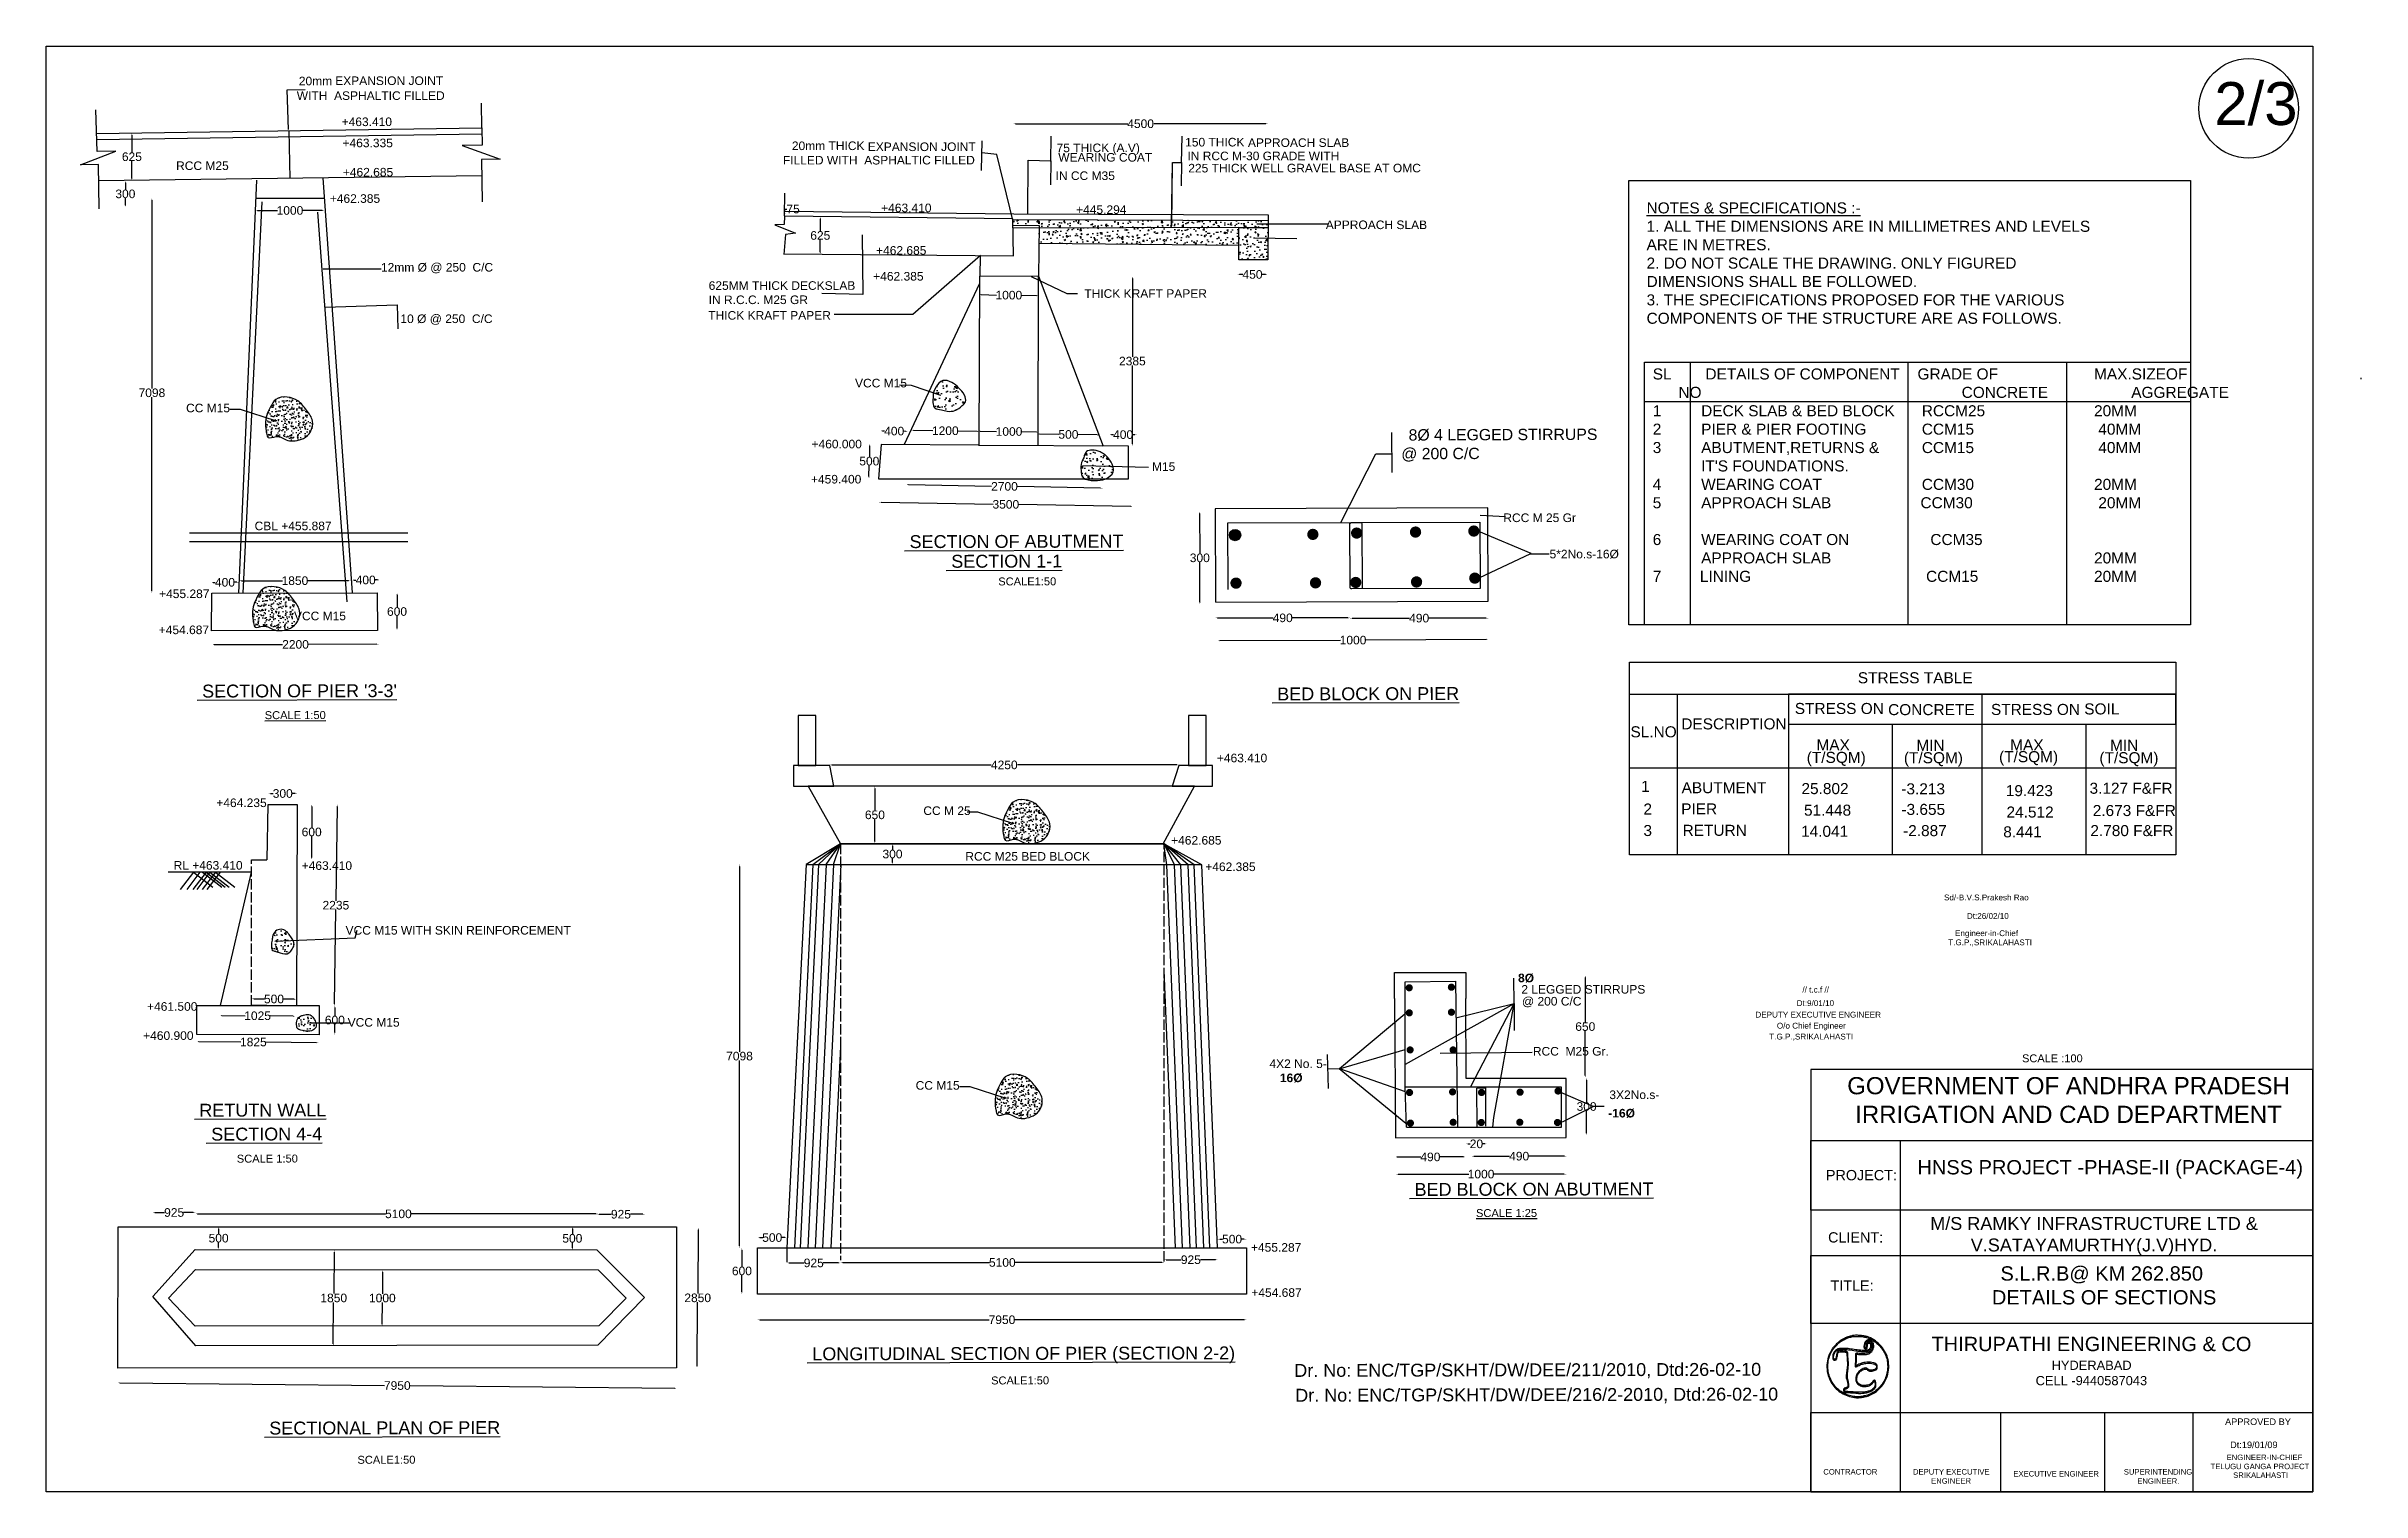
# Model space of a CAD drawing. Header units: inches. Extents: x 297824 to 324792, y -174349 to -157519.
import ezdxf

# ---------------------------------------------------------------- set-up
doc = ezdxf.new("R2010")
doc.units = ezdxf.units.IN
doc.header["$MEASUREMENT"] = 0
doc.linetypes.add('ACAD_ISO02W100', pattern=[15, 12, -3])
doc.layers.add('DRAWING', color=7, linetype='Continuous')
doc.layers.add('TEXT', color=7, linetype='Continuous')
doc.styles.get("Standard").update_dxf_attribs({"font": 'arial.ttf'})
doc.dimstyles.new('ST100', dxfattribs={"dimtxt": 100, "dimasz": 25, "dimexe": 0, "dimexo": 300, "dimgap": 0.09, "dimtad": 0, "dimtih": 1, "dimtoh": 1, "dimdec": 0, "dimzin": 0, "dimdsep": 46, "dimtxsty": 'Standard', "dimcen": 0, "dimse1": 1, "dimse2": 1, "dimadec": 0, "dimazin": 0, "dimtfac": 1, "dimtdec": 0, "dimtofl": 0, "dimtmove": 0, "dimatfit": 3, "dimfxl": 2000, "dimtolj": 1, "dimtzin": 0, "dimarcsym": 0})
pattern_1 = [(49.271313, (-1737151.7, 940378.86), (144.752693, -14.5214405), [15.154089, -166.694982]), (354.271313, (-1737151.7, 940378.86), (-26.100191, 152.328076), [12.123271, -133.355986]), (99.722713, (-1737139.64, 940377.65), (118.652608, 137.806542), [12.878994, -141.668936]), (45.455513, (-1737151.19, 940419.26), (215.198116, -36.183605), [22.731134, -250.042474]), (95.906913, (-1737133.26, 940416.25), (191.340705, 194.407242), [19.318491, -212.50337]), (350.455513, (-1737151.2, 940419.26), (191.340553, 194.407391), [18.184907, -200.03398]), (20.271313, (-1737131.11, 940408.9), (119.563424, -82.878236), [15.154089, -166.694982]), (325.271313, (-1737131.11, 940408.9), (51.022375, 145.882761), [12.123271, -133.355986]), (70.722713, (-1737121.15, 940402), (170.585847, 63.004391), [12.878994, -141.668936]), (36.771313, (-1737151.703, 940378.857), (3.3121783, 67.2260229), [0, -131.7395498, 0, -135.3765312, 0, -133.8611223]), (6.771313, (-1737151.7, 940378.86), (54.1635946, 79.0102272), [0, -77.1848282, 0, -128.708732, 0, -51.0187674]), (326.771313, (-1737196.76, 940379.43), (107.794557, -5.9286862), [0, -50.513631, 0, -157.602529, 0, -209.1264325]), (316.771313, (-1737216.96, 940379.69), (118.08311, 18.72644), [0, -65.6677204, 0, -104.6642435, 0, -148.5100753])]

msp = doc.modelspace()

# ---------------------------------------------------------------- texts
at = {"layer": 'DRAWING', "color": 7}
for s, p in [('  20mm  ', (300687.7, -157972.9)), (' EXPANSION JOINT', (301150.2, -157969.9)), ('   WITH  ASPHALTIC FILLED', (300624.8, -158143.8)), (' +463.410', (301225.2, -158448)), (' +463.335', (301235.3, -158694.7)), (' FILLED WITH  ASPHALTIC FILLED', (306364.6, -158895.2)), ('  20mm THICK', (306430.3, -158727.6)), (' EXPANSION JOINT', (307353.4, -158739)), (' 75 THICK (A.V)', (309552, -158751.8)), (' WEARING COAT', (309572, -158862.1)), (' 150 THICK', (311049.6, -158685.4)), (' IN RCC M-30 GRADE WITH', (311076.3, -158845.6)), (' APPROACH SLAB', (311781.1, -158690.9)), ('RCC M25', (299336, -158959.5)), (' +462.685', (301239.1, -159035.2)), (' IN CC M35', (309540.6, -159076)), (' 225 THICK WELL GRAVEL BASE AT OMC', (311086.1, -158987.8)), (' +462.385', (301087.1, -159341.9)), (' +463.410', (307508.9, -159451.2)), (' +445.294', (309779.8, -159471.1)), ('APPROACH SLAB', (312726.5, -159647.8)), (' +462.685', (307449.7, -159946)), (' +462.385', (307416.4, -160246.9)), ('625MM THICK DECKSLAB', (305539.2, -160355.2)), (' IN R.C.C. M25 GR', (305500.2, -160520.9)), (' THICK KRAFT PAPER', (309875.3, -160448)), ('THICK KRAFT PAPER', (305534.1, -160702.5)), (' VCC M15', (307204.7, -161491)), (' CC M15', (299413, -161780.9)), ('+460.000', (306736.9, -162200.5)), ('+459.400', (306730.5, -162609.9)), ('M15', (310702.4, -162462.6)), (' CBL +455.887', (300211.4, -163154)), (' RCC M 25 Gr', (314755.8, -163059.1)), ('5*2No.s-16Ø', (315332.8, -163481.4)), (' +455.287', (299099.1, -163944.2)), (' VCC M15', (300670, -164202.2)), ('+454.687', (299133.7, -164364.1)), (' +463.410', (311419.3, -165856.2)), (' +464.235', (299765.7, -166377.7)), (' CC M 25', (308000.4, -166470.1)), ('RCC M25 BED BLOCK', (308528.4, -167001.9)), (' +462.685', (310886.4, -166814.7)), (' RL +463.410', (299267.8, -167106.3)), (' +463.410', (300760, -167109.1)), (' +462.385', (311283.9, -167122.9)), (' VCC M15 WITH SKIN REINFORCEMENT', (301270.9, -167862.8)), (' 2 LEGGED STIRRUPS', (314965.4, -168550.2)), (' +461.500', (298958.7, -168749.6)), (' @ 200 C/C', (314972.6, -168688.8)), (' +460.900', (298913.4, -169088.7)), (' VCC M15', (301295.2, -168934.9)), (' 4X2 No. 5-', (312031.6, -169416.5)), (' RCC  M25 Gr.', (315099.7, -169271.3)), (' CC M15', (307910.9, -169668.8)), (' 3X2No.s-', (315990.7, -169777.8)), (' +455.287', (311816.4, -171555.1)), (' +454.687', (311820.6, -172080.8))]:
    msp.add_text(s, height=100, rotation=0.01749, dxfattribs=at).set_placement(p)
at = {"layer": 'DRAWING'}
msp.add_text(' @ 200 C/C', height=131.8, rotation=0.1975, dxfattribs=at).set_placement((313554.7, -162328.7))
at = {"layer": 'DRAWING', "attachment_point": 1}
for s, insert, char_height, width in [('2/3', (323074.3, -157935.9), 500, 242.68), ('{\\LNOTES & SPECIFICATIONS :- \\P}1. ALL THE DIMENSIONS ARE IN MILLIMETRES AND LEVELS ARE IN METRES. \\P2. DO NOT SCALE THE DRAWING. ONLY FIGURED DIMENSIONS SHALL BE FOLLOWED. \\P3. THE SPECIFICATIONS PROPOSED FOR THE VARIOUS COMPONENTS OF THE STRUCTURE ARE AS FOLLOWS.\\P ', (316462.8, -159336.5), 128.498, 5334.17), ("SL^I  DETAILS OF COMPONENT ^IGRADE OF      ^I^IMAX.SIZEOF ^I^I^I^I.                NO^I^I^I^I^I^ICONCRETE^I                   AGGREGATE \\P1^I DECK SLAB & BED BLOCK^I RCCM25^I^I^I20MM\\P2^I PIER & PIER FOOTING^I^I CCM15^I^I^I 40MM\\P3^I ABUTMENT,RETURNS &^I CCM15^I^I^I 40MM \\P^I IT'S FOUNDATIONS.^I^I \\P4 ^I WEARING COAT^I^I^I CCM30^I^I^I20MM\\P5 ^I APPROACH SLAB^I           CCM30 ^I^I^I 20MM\\P\\P6 ^I WEARING COAT ON^I^I   CCM35\\P^I APPROACH SLAB^I^I^I^I^I  ^I20MM \\P7         LINING^I^I^I^I  CCM15^I^I^I20MM ", (316534.6, -161270.2), 128.4984, 8703.21), ('CONCRETE', (319276.2, -165178.7), 128.5, 1038.155), ('(T/SQM)', (318328, -165734.6), 128.5, 704.16), ('(T/SQM)', (319459.8, -165738.6), 128.5, 704.16), ('(T/SQM)', (320568.3, -165726.5), 128.5, 704.16), ('(T/SQM)', (321737.2, -165738.6), 128.5, 704.16)]:
    msp.add_mtext(s, dxfattribs=dict(at, insert=insert, char_height=char_height, width=width))
at = {"layer": 'DRAWING', "color": 7, "char_height": 100, "attachment_point": 1, "rotation": 0.01749}
for s, insert, width in [('12mm Ø @ 250  C/C', (301722.1, -160042.5), 1418.862), ('10 Ø @ 250  C/C', (301948.5, -160641.7), 1061.846), ('{\\fArial|b1|i0|c0|p34;8Ø}', (314965.9, -168317.1), 0.000000000124), ('{\\fArial|b1|i0|c0|p34;16Ø}', (312192.2, -169480.6), 0.000000000124), ('{\\fArial|b1|i0|c0|p34;-16Ø}', (316017.2, -169892), 0.000000000124)]:
    msp.add_mtext(s, dxfattribs=dict(at, insert=insert, width=width))
at = {"layer": 'DRAWING', "insert": (313690.6, -161978.1), "char_height": 131.802, "width": 0.000000000194, "attachment_point": 1, "rotation": 0.1975}
msp.add_mtext('8Ø 4 LEGGED STIRRUPS', dxfattribs=at)
at = {"layer": 'TEXT'}
for s, height, p in [('%%U SECTION OF ABUTMENT', 150, (307820.7, -163362.2)), ('%%U SECTION 1-1', 150, (308306.4, -163591.1)), (' SCALE1:50', 92.53, (308875.8, -163797)), ("%%U SECTION OF PIER '3-3'", 150, (299581, -165102.4)), ('%%U BED BLOCK ON PIER', 150, (312102.9, -165135.6)), ('%%USCALE 1:50', 92.525, (300368, -165353.9)), ('%%U RETUTN WALL', 150, (299548.3, -169983.2)), ('%%U SECTION 4-4', 150, (299686.9, -170261.6)), (' SCALE 1:50', 92.525, (300007.2, -170518.2)), ('%%U BED BLOCK ON ABUTMENT', 150, (313702.6, -170905.4)), ('%%USCALE 1:25', 92.525, (314476.1, -171151.7)), ('%%U LONGITUDINAL SECTION OF PIER (SECTION 2-2)', 150, (306687.8, -172820.2)), (' Dr. No: ENC/TGP/SKHT/DW/DEE/211/2010, Dtd:26-02-10', 150, (312301.7, -173012.9)), (' SCALE1:50', 92.53, (308792.4, -173101)), (' Dr. No: ENC/TGP/SKHT/DW/DEE/216/2-2010, Dtd:26-02-10', 150, (312312.9, -173301.9)), ('%%U SECTIONAL PLAN OF PIER', 150, (300363.5, -173684.3)), (' SCALE1:50', 92.53, (301412.3, -174024.7))]:
    msp.add_text(s, height=height, rotation=0.1412, dxfattribs=at).set_placement(p)
for s, height, p in [('STRESS TABLE', 128.498, (318923.5, -164936.2)), ('STRESS ON ', 128.5, (318189.1, -165293.7)), ('STRESS ON ', 128.5, (320474.1, -165304.9)), ('SOIL ', 128.5, (321560.7, -165298.9)), ('SL.NO ', 128.5, (316275.2, -165565.4)), ('DESCRIPTION ', 128.498, (316867.3, -165473.1)), ('MAX', 128.5, (318441.4, -165718.7)), ('MIN', 128.5, (319604.8, -165723.1)), ('MAX', 128.5, (320697.7, -165718.7)), ('MIN', 128.5, (321861.1, -165723.1)), ('1', 128.5, (316398.3, -166200.6)), ('ABUTMENT ', 128.5, (316870.8, -166216.3)), ('25.802', 128.5, (318266.8, -166226.7)), ('-3.213', 128.5, (319429.7, -166229.5)), ('19.423', 128.5, (320646.6, -166250.4)), ('3.127 F&FR', 128.5, (321622, -166222.8)), ('2', 128.5, (316426.2, -166464.6)), ('PIER', 128.5, (316865.9, -166462.8)), ('51.448', 128.5, (318296.6, -166477.8)), ('-3.655', 128.5, (319431, -166468.9)), ('24.512', 128.5, (320655, -166499.6)), ('2.673 F&FR', 128.5, (321659.3, -166482.1)), ('3', 128.5, (316426.3, -166714.9)), ('RETURN', 128.5, (316882.4, -166712.6)), ('14.041', 128.5, (318262.3, -166724.1)), ('-2.887', 128.5, (319450.3, -166716.4)), ('8.441', 128.5, (320617.3, -166730.2)), ('2.780 F&FR', 128.5, (321631.6, -166715.7))]:
    msp.add_text(s, height=height, dxfattribs=at).set_placement(p)
at = {"layer": 'TEXT', "color": 7}
for s, height, p in [('Sd/-B.V.S.Prakesh Rao', 67.553, (319927, -167463.8)), ('Dt:26/02/10', 67.553, (320193.6, -167679.7)), ('T.G.P.,SRIKALAHASTI', 67.553, (319976.2, -167987)), ('// t.c.f // ', 67.553, (318277.6, -168537.4)), ('Dt:9/01/10', 67.55, (318211.5, -168694.6)), ('T.G.P.,SRIKALAHASTI', 67.553, (317892.2, -169084)), ('O/o Chief Engineer', 67.553, (317980.8, -168957.2)), ('SCALE :100', 91.89, (320835.9, -169349.3)), ('APPROVED BY', 76.573, (323200.7, -173573.1)), ('Dt:19/01/09', 76.573, (323259.4, -173842)), ('CONTRACTOR', 63.81, (318521.5, -174149.8)), ('TELUGU GANGA PROJECT', 63.811, (323032, -174087.2)), ('SRIKALAHASTI', 63.811, (323295.1, -174188.9))]:
    msp.add_text(s, height=height, dxfattribs=at).set_placement(p)
for s, insert, char_height, width, attachment_point in [(' Engineer-in-Chief', (320029.5, -167812.7), 67.553, 1897.254, 1), ('DEPUTY EXECUTIVE ENGINEER  ', (317730.3, -168761.1), 67.553, 1897.254, 1), ('GOVERNMENT OF ANDHRA PRADESH\\PIRRIGATION AND CAD DEPARTMENT', (321377.2, -169790), 200.059, 5705.425, 5), ('PROJECT:', (318551.6, -170603.4), 119.77, 1117.534, 1), ('HNSS PROJECT -PHASE-II (PACKAGE-4)', (321863.4, -170596.6), 166.716, 5705.425, 5), ('\\pi8.5468;M/S RAMKY INFRASTRUCTURE LTD &\\P\\pi480.55;V.SATAYAMURTHY(J.V)HYD.', (319757.9, -171151.2), 150.36, 3812.927, 1), ('CLIENT:', (318577, -171328.3), 119.77, 1117.534, 1), ('\\pi1418.7;S.L.R.B@ KM 262.850\\P\\pi1254.3; DETAILS OF SECTIONS  ', (319166, -171724.9), 166.716, 5175.309, 1), ('TITLE:', (318604.5, -171889.7), 119.77, 649.489, 1), ('\\pi732.23;THIRUPATHI ENGINEERING & CO\\P\\pi2131.6;{\\H0.64302x;HYDERABAD\\P\\pi1945.3;CELL -9440587043}', (319048.9, -172546.1), 166.716, 5175.309, 1), ('ENGINEER-IN-CHIEF  ', (323218.9, -173917.8), 63.811, 1486.367, 1), ('\\pi303.21;DEPUTY EXECUTIVE \\P\\pi514.47;ENGINEER  ', (319262.7, -174086), 63.811, 1486.367, 1), ('  EXECUTIVE ENGINEER  ', (320685.8, -174109), 63.811, 1486.367, 1), ('\\pi72.192;SUPERINTENDING \\P\\pi228.32;ENGINEER.', (321949.1, -174086.6), 63.811, 932.225, 1)]:
    msp.add_mtext(s, dxfattribs=dict(at, insert=insert, char_height=char_height, width=width, attachment_point=attachment_point))

# ---------------------------------------------------------------- blocks, each defined once
blk = doc.blocks.new('*D19')
at = {"layer": 'Defpoints', "color": 0, "ltscale": 0.4, "transparency": 16777216}
for p in [(299756, -164501), (301698, -164481), (301698, -164507)]:
    blk.add_point(p, dxfattribs=at)
at = {"layer": 'DRAWING', "color": 0, "lineweight": -2, "ltscale": 0.4, "transparency": 16777216}
for p, q in [((299781, -164486), (300577, -164484)), ((301673, -164481), (300877, -164483))]:
    blk.add_line(p, q, dxfattribs=at)
at = {"layer": 'DRAWING', "color": 0, "ltscale": 0.4, "transparency": 16777216}
for points in [[(299781, -164482), (299781, -164490), (299756, -164486)], [(301673, -164477), (301673, -164485), (301698, -164481)]]:
    blk.add_solid(points, dxfattribs=at)
at = {"layer": 'DRAWING', "color": 0, "ltscale": 0.4, "transparency": 16777216, "insert": (300727, -164484), "char_height": 100, "attachment_point": 5}
blk.add_mtext('\\A1;2200', dxfattribs=at)
blk = doc.blocks.new('*D20')
at = {"layer": 'Defpoints', "color": 0, "ltscale": 0.4, "transparency": 16777216}
for p in [(299742, -163769), (300067, -163760), (300067, -163768)]:
    blk.add_point(p, dxfattribs=at)
at = {"layer": 'DRAWING', "color": 0, "lineweight": -2, "ltscale": 0.4, "transparency": 16777216}
for p, q in [((299767, -163761), (299792, -163761)), ((300042, -163760), (300017, -163760))]:
    blk.add_line(p, q, dxfattribs=at)
at = {"layer": 'DRAWING', "color": 0, "ltscale": 0.4, "transparency": 16777216}
for points in [[(299767, -163757), (299767, -163765), (299742, -163761)], [(300042, -163756), (300042, -163764), (300067, -163760)]]:
    blk.add_solid(points, dxfattribs=at)
at = {"layer": 'DRAWING', "color": 0, "ltscale": 0.4, "transparency": 16777216, "insert": (299905, -163761), "char_height": 100, "attachment_point": 5}
blk.add_mtext('\\A1;400', dxfattribs=at)
blk = doc.blocks.new('*D21')
at = {"layer": 'Defpoints', "color": 0, "ltscale": 0.4, "transparency": 16777216}
for p in [(301381, -163742), (301706, -163733), (301706, -163741)]:
    blk.add_point(p, dxfattribs=at)
at = {"layer": 'DRAWING', "color": 0, "lineweight": -2, "ltscale": 0.4, "transparency": 16777216}
for p, q in [((301406, -163734), (301431, -163734)), ((301681, -163733), (301656, -163733))]:
    blk.add_line(p, q, dxfattribs=at)
at = {"layer": 'DRAWING', "color": 0, "ltscale": 0.4, "transparency": 16777216}
for points in [[(301406, -163730), (301406, -163738), (301381, -163734)], [(301681, -163729), (301681, -163738), (301706, -163733)]]:
    blk.add_solid(points, dxfattribs=at)
at = {"layer": 'DRAWING', "color": 0, "ltscale": 0.4, "transparency": 16777216, "insert": (301544, -163734), "char_height": 100, "attachment_point": 5}
blk.add_mtext('\\A1;400', dxfattribs=at)
blk = doc.blocks.new('*D22')
at = {"layer": 'Defpoints', "color": 0, "ltscale": 0.4, "transparency": 16777216}
for p in [(300260, -159425), (301064, -159423), (301064, -159430)]:
    blk.add_point(p, dxfattribs=at)
at = {"layer": 'DRAWING', "color": 0, "lineweight": -2, "ltscale": 0.4, "transparency": 16777216}
for p, q in [((300285, -159432), (300517, -159431)), ((301039, -159430), (300806, -159431))]:
    blk.add_line(p, q, dxfattribs=at)
at = {"layer": 'DRAWING', "color": 0, "ltscale": 0.4, "transparency": 16777216}
for points in [[(300285, -159428), (300285, -159436), (300260, -159432)], [(301039, -159426), (301039, -159434), (301064, -159430)]]:
    blk.add_solid(points, dxfattribs=at)
at = {"layer": 'DRAWING', "color": 0, "ltscale": 0.4, "transparency": 16777216, "insert": (300662, -159431), "char_height": 100, "attachment_point": 5}
blk.add_mtext('\\A1;1000', dxfattribs=at)
blk = doc.blocks.new('*D31')
at = {"layer": 'Defpoints', "color": 0, "ltscale": 0.4, "transparency": 16777216}
for p in [(313534, -170426), (314356, -170428), (314356, -170452)]:
    blk.add_point(p, dxfattribs=at)
at = {"layer": 'DRAWING', "color": 0, "lineweight": -2, "ltscale": 0.4, "transparency": 16777216}
for p, q in [((313559, -170452), (313832, -170452)), ((314331, -170452), (314057, -170452))]:
    blk.add_line(p, q, dxfattribs=at)
at = {"layer": 'DRAWING', "color": 0, "ltscale": 0.4, "transparency": 16777216}
for points in [[(313559, -170448), (313559, -170456), (313534, -170452)], [(314331, -170448), (314331, -170456), (314356, -170452)]]:
    blk.add_solid(points, dxfattribs=at)
at = {"layer": 'DRAWING', "color": 0, "ltscale": 0.4, "transparency": 16777216, "insert": (313945, -170452), "char_height": 100, "attachment_point": 5}
blk.add_mtext('\\A1;490', dxfattribs=at)
blk = doc.blocks.new('*D32')
at = {"layer": 'Defpoints', "color": 0, "ltscale": 0.4, "transparency": 16777216}
for p in [(314426, -170428), (315532, -170419), (315532, -170443)]:
    blk.add_point(p, dxfattribs=at)
at = {"layer": 'DRAWING', "color": 0, "lineweight": -2, "ltscale": 0.4, "transparency": 16777216}
for p, q in [((314451, -170443), (314867, -170443)), ((315507, -170443), (315092, -170443))]:
    blk.add_line(p, q, dxfattribs=at)
at = {"layer": 'DRAWING', "color": 0, "ltscale": 0.4, "transparency": 16777216}
for points in [[(314451, -170439), (314451, -170447), (314426, -170443)], [(315507, -170439), (315507, -170447), (315532, -170443)]]:
    blk.add_solid(points, dxfattribs=at)
at = {"layer": 'DRAWING', "color": 0, "ltscale": 0.4, "transparency": 16777216, "insert": (314979, -170443), "char_height": 100, "attachment_point": 5}
blk.add_mtext('\\A1;490', dxfattribs=at)
blk = doc.blocks.new('*D33')
at = {"layer": 'Defpoints', "color": 0, "ltscale": 0.4, "transparency": 16777216}
for p in [(314358, -170300), (314604, -170292), (314604, -170300)]:
    blk.add_point(p, dxfattribs=at)
at = {"layer": 'DRAWING', "color": 0, "lineweight": -2, "ltscale": 0.4, "transparency": 16777216}
for p, q in [((314383, -170300), (314409, -170300)), ((314579, -170300), (314553, -170300))]:
    blk.add_line(p, q, dxfattribs=at)
at = {"layer": 'DRAWING', "color": 0, "ltscale": 0.4, "transparency": 16777216}
for points in [[(314383, -170296), (314383, -170304), (314358, -170300)], [(314579, -170296), (314579, -170304), (314604, -170300)]]:
    blk.add_solid(points, dxfattribs=at)
at = {"layer": 'DRAWING', "color": 0, "ltscale": 0.4, "transparency": 16777216, "insert": (314481, -170300), "char_height": 100, "attachment_point": 5}
blk.add_mtext('\\A1;20', dxfattribs=at)
blk = doc.blocks.new('*D34')
at = {"layer": 'Defpoints', "color": 0, "ltscale": 0.4, "transparency": 16777216}
for p in [(313543, -170637), (315528, -170624), (315528, -170652)]:
    blk.add_point(p, dxfattribs=at)
at = {"layer": 'DRAWING', "color": 0, "lineweight": -2, "ltscale": 0.4, "transparency": 16777216}
for p, q in [((313568, -170653), (314391, -170652)), ((315503, -170652), (314680, -170652))]:
    blk.add_line(p, q, dxfattribs=at)
at = {"layer": 'DRAWING', "color": 0, "ltscale": 0.4, "transparency": 16777216}
for points in [[(313568, -170648), (313568, -170657), (313543, -170653)], [(315503, -170648), (315503, -170656), (315528, -170652)]]:
    blk.add_solid(points, dxfattribs=at)
at = {"layer": 'DRAWING', "color": 0, "ltscale": 0.4, "transparency": 16777216, "insert": (314535, -170652), "char_height": 100, "attachment_point": 5}
blk.add_mtext('\\A1;1000', dxfattribs=at)
blk = doc.blocks.new('*D35')
at = {"layer": 'Defpoints', "color": 0, "ltscale": 0.4, "transparency": 16777216}
for p in [(315740, -169531), (315764, -169531), (315752, -170199)]:
    blk.add_point(p, dxfattribs=at)
at = {"layer": 'DRAWING', "color": 0, "lineweight": -2, "ltscale": 0.4, "transparency": 16777216}
for p, q in [((315764, -169556), (315764, -169814)), ((315764, -170174), (315764, -169916))]:
    blk.add_line(p, q, dxfattribs=at)
at = {"layer": 'DRAWING', "color": 0, "ltscale": 0.4, "transparency": 16777216}
for points in [[(315768, -169556), (315760, -169556), (315764, -169531)], [(315768, -170174), (315760, -170174), (315764, -170199)]]:
    blk.add_solid(points, dxfattribs=at)
at = {"layer": 'DRAWING', "color": 0, "ltscale": 0.4, "transparency": 16777216, "insert": (315764, -169865), "char_height": 100, "attachment_point": 5}
blk.add_mtext('\\A1;300', dxfattribs=at)
blk = doc.blocks.new('*D36')
at = {"layer": 'Defpoints', "color": 0, "ltscale": 0.4, "transparency": 16777216}
for p in [(315734, -168337), (315749, -168337), (315764, -169530)]:
    blk.add_point(p, dxfattribs=at)
at = {"layer": 'DRAWING', "color": 0, "lineweight": -2, "ltscale": 0.4, "transparency": 16777216}
for p, q in [((315749, -168362), (315749, -168882)), ((315749, -169505), (315749, -168985))]:
    blk.add_line(p, q, dxfattribs=at)
at = {"layer": 'DRAWING', "color": 0, "ltscale": 0.4, "transparency": 16777216}
for points in [[(315753, -168362), (315745, -168362), (315749, -168337)], [(315753, -169505), (315745, -169505), (315749, -169530)]]:
    blk.add_solid(points, dxfattribs=at)
at = {"layer": 'DRAWING', "color": 0, "ltscale": 0.4, "transparency": 16777216, "insert": (315749, -168934), "char_height": 100, "attachment_point": 5}
blk.add_mtext('\\A1;650', dxfattribs=at)
blk = doc.blocks.new('*D37')
at = {"layer": 'Defpoints', "color": 0, "ltscale": 0.4, "transparency": 16777216}
for p in [(301679, -163881), (301909, -163881), (301680, -164320)]:
    blk.add_point(p, dxfattribs=at)
at = {"layer": 'DRAWING', "color": 0, "lineweight": -2, "ltscale": 0.4, "transparency": 16777216}
for p, q in [((301909, -163906), (301909, -164049)), ((301909, -164295), (301909, -164152))]:
    blk.add_line(p, q, dxfattribs=at)
at = {"layer": 'DRAWING', "color": 0, "ltscale": 0.4, "transparency": 16777216}
for points in [[(301905, -163906), (301913, -163906), (301909, -163881)], [(301905, -164295), (301913, -164295), (301909, -164320)]]:
    blk.add_solid(points, dxfattribs=at)
at = {"layer": 'DRAWING', "color": 0, "ltscale": 0.4, "transparency": 16777216, "insert": (301909, -164101), "char_height": 100, "attachment_point": 5}
blk.add_mtext('\\A1;600', dxfattribs=at)
blk = doc.blocks.new('*D38')
at = {"layer": 'Defpoints', "color": 0, "ltscale": 0.4, "transparency": 16777216}
for p in [(300073, -163625), (301367, -163631), (301367, -163742)]:
    blk.add_point(p, dxfattribs=at)
at = {"layer": 'DRAWING', "color": 0, "lineweight": -2, "ltscale": 0.4, "transparency": 16777216}
for p, q in [((300098, -163742), (300576, -163742)), ((301342, -163742), (300865, -163742))]:
    blk.add_line(p, q, dxfattribs=at)
at = {"layer": 'DRAWING', "color": 0, "ltscale": 0.4, "transparency": 16777216}
for points in [[(300098, -163738), (300098, -163746), (300073, -163742)], [(301342, -163738), (301342, -163746), (301367, -163742)]]:
    blk.add_solid(points, dxfattribs=at)
at = {"layer": 'DRAWING', "color": 0, "ltscale": 0.4, "transparency": 16777216, "insert": (300720, -163742), "char_height": 100, "attachment_point": 5}
blk.add_mtext('\\A1;1850', dxfattribs=at)
blk = doc.blocks.new('*D39')
at = {"layer": 'Defpoints', "color": 0, "ltscale": 0.4, "transparency": 16777216}
for p in [(298766, -159084), (298745, -159392), (298753, -159392)]:
    blk.add_point(p, dxfattribs=at)
at = {"layer": 'DRAWING', "color": 0, "lineweight": -2, "ltscale": 0.4, "transparency": 16777216}
for p, q in [((298745, -159109), (298745, -159187)), ((298745, -159367), (298745, -159289))]:
    blk.add_line(p, q, dxfattribs=at)
at = {"layer": 'DRAWING', "color": 0, "ltscale": 0.4, "transparency": 16777216}
for points in [[(298741, -159109), (298750, -159109), (298745, -159084)], [(298741, -159367), (298750, -159367), (298745, -159392)]]:
    blk.add_solid(points, dxfattribs=at)
at = {"layer": 'DRAWING', "color": 0, "ltscale": 0.4, "transparency": 16777216, "insert": (298745, -159238), "char_height": 100, "attachment_point": 5}
blk.add_mtext('\\A1;300', dxfattribs=at)
blk = doc.blocks.new('*D40')
at = {"layer": 'Defpoints', "color": 0, "ltscale": 0.4, "transparency": 16777216}
for p in [(298735, -158528), (298821, -158528), (298742, -159083)]:
    blk.add_point(p, dxfattribs=at)
at = {"layer": 'DRAWING', "color": 0, "lineweight": -2, "ltscale": 0.4, "transparency": 16777216}
for p, q in [((298821, -158553), (298821, -158754)), ((298821, -159058), (298821, -158857))]:
    blk.add_line(p, q, dxfattribs=at)
at = {"layer": 'DRAWING', "color": 0, "ltscale": 0.4, "transparency": 16777216}
for points in [[(298817, -158553), (298825, -158553), (298821, -158528)], [(298817, -159058), (298825, -159058), (298821, -159083)]]:
    blk.add_solid(points, dxfattribs=at)
at = {"layer": 'DRAWING', "color": 0, "ltscale": 0.4, "transparency": 16777216, "insert": (298821, -158805), "char_height": 100, "attachment_point": 5}
blk.add_mtext('\\A1;625', dxfattribs=at)
blk = doc.blocks.new('*D52')
at = {"layer": 'Defpoints', "color": 0, "ltscale": 0.4, "transparency": 16777216}
for p in [(307539, -162005), (307861, -162003), (307861, -162011)]:
    blk.add_point(p, dxfattribs=at)
at = {"layer": 'DRAWING', "color": 0, "lineweight": -2, "ltscale": 0.4, "transparency": 16777216}
for p, q in [((307564, -161998), (307588, -161998)), ((307836, -162003), (307812, -162002))]:
    blk.add_line(p, q, dxfattribs=at)
at = {"layer": 'DRAWING', "color": 0, "ltscale": 0.4, "transparency": 16777216}
for points in [[(307564, -161994), (307564, -162002), (307539, -161998)], [(307836, -161999), (307836, -162007), (307861, -162003)]]:
    blk.add_solid(points, dxfattribs=at)
at = {"layer": 'DRAWING', "color": 0, "ltscale": 0.4, "transparency": 16777216, "insert": (307700, -162000), "char_height": 100, "attachment_point": 5}
blk.add_mtext('\\A1;400', dxfattribs=at)
blk = doc.blocks.new('*D53')
at = {"layer": 'Defpoints', "color": 0, "ltscale": 0.4, "transparency": 16777216}
for p in [(310205, -162045), (310526, -162043), (310526, -162051)]:
    blk.add_point(p, dxfattribs=at)
at = {"layer": 'DRAWING', "color": 0, "lineweight": -2, "ltscale": 0.4, "transparency": 16777216}
for p, q in [((310230, -162038), (310253, -162038)), ((310501, -162043), (310478, -162043))]:
    blk.add_line(p, q, dxfattribs=at)
at = {"layer": 'DRAWING', "color": 0, "ltscale": 0.4, "transparency": 16777216}
for points in [[(310230, -162034), (310230, -162042), (310205, -162038)], [(310501, -162039), (310501, -162047), (310526, -162043)]]:
    blk.add_solid(points, dxfattribs=at)
at = {"layer": 'DRAWING', "color": 0, "ltscale": 0.4, "transparency": 16777216, "insert": (310366, -162041), "char_height": 100, "attachment_point": 5}
blk.add_mtext('\\A1;400', dxfattribs=at)
blk = doc.blocks.new('*D54')
at = {"layer": 'Defpoints', "color": 0, "ltscale": 0.4, "transparency": 16777216}
for p in [(307900, -162003), (308690, -162003), (308690, -162039)]:
    blk.add_point(p, dxfattribs=at)
at = {"layer": 'DRAWING', "color": 0, "lineweight": -2, "ltscale": 0.4, "transparency": 16777216}
for p, q in [((307925, -161989), (308151, -161993)), ((308665, -162003), (308440, -161999))]:
    blk.add_line(p, q, dxfattribs=at)
at = {"layer": 'DRAWING', "color": 0, "ltscale": 0.4, "transparency": 16777216}
for points in [[(307925, -161985), (307925, -161994), (307900, -161989)], [(308665, -161999), (308665, -162007), (308690, -162003)]]:
    blk.add_solid(points, dxfattribs=at)
at = {"layer": 'DRAWING', "color": 0, "ltscale": 0.4, "transparency": 16777216, "insert": (308295, -161996), "char_height": 100, "attachment_point": 5}
blk.add_mtext('\\A1;1200', dxfattribs=at)
blk = doc.blocks.new('*D55')
at = {"layer": 'Defpoints', "color": 0, "ltscale": 0.4, "transparency": 16777216}
for p in [(308678, -161935), (309382, -162012), (309383, -161965)]:
    blk.add_point(p, dxfattribs=at)
at = {"layer": 'DRAWING', "color": 0, "lineweight": -2, "ltscale": 0.4, "transparency": 16777216}
for p, q in [((308701, -161999), (308892, -162003)), ((309357, -162011), (309181, -162008))]:
    blk.add_line(p, q, dxfattribs=at)
at = {"layer": 'DRAWING', "color": 0, "ltscale": 0.4, "transparency": 16777216}
for points in [[(308702, -161995), (308701, -162003), (308676, -161999)], [(309357, -162007), (309357, -162015), (309382, -162012)]]:
    blk.add_solid(points, dxfattribs=at)
at = {"layer": 'DRAWING', "color": 0, "ltscale": 0.4, "transparency": 16777216, "insert": (309037, -162005), "char_height": 100, "attachment_point": 5}
blk.add_mtext('\\A1;1000', dxfattribs=at)
blk = doc.blocks.new('*D56')
at = {"layer": 'Defpoints', "color": 0, "ltscale": 0.4, "transparency": 16777216}
for p in [(309368, -161997), (310090, -162045), (310091, -162013)]:
    blk.add_point(p, dxfattribs=at)
at = {"layer": 'DRAWING', "color": 0, "lineweight": -2, "ltscale": 0.4, "transparency": 16777216}
for p, q in [((309392, -162033), (309618, -162037)), ((310065, -162045), (309839, -162041))]:
    blk.add_line(p, q, dxfattribs=at)
at = {"layer": 'DRAWING', "color": 0, "ltscale": 0.4, "transparency": 16777216}
for points in [[(309392, -162029), (309392, -162037), (309367, -162032)], [(310066, -162041), (310065, -162049), (310090, -162045)]]:
    blk.add_solid(points, dxfattribs=at)
at = {"layer": 'DRAWING', "color": 0, "ltscale": 0.4, "transparency": 16777216, "insert": (309729, -162039), "char_height": 100, "attachment_point": 5}
blk.add_mtext('\\A1;500', dxfattribs=at)
blk = doc.blocks.new('*D57')
at = {"layer": 'Defpoints', "color": 0, "ltscale": 0.4, "transparency": 16777216}
for p in [(307521, -162835), (310479, -162880), (310480, -162848)]:
    blk.add_point(p, dxfattribs=at)
at = {"layer": 'DRAWING', "color": 0, "lineweight": -2, "ltscale": 0.4, "transparency": 16777216}
for p, q in [((307547, -162827), (308851, -162851)), ((310454, -162879), (309149, -162856))]:
    blk.add_line(p, q, dxfattribs=at)
at = {"layer": 'DRAWING', "color": 0, "ltscale": 0.4, "transparency": 16777216}
for points in [[(307547, -162823), (307546, -162831), (307522, -162827)], [(310454, -162875), (310454, -162884), (310479, -162880)]]:
    blk.add_solid(points, dxfattribs=at)
at = {"layer": 'DRAWING', "color": 0, "ltscale": 0.4, "transparency": 16777216, "insert": (309000, -162853), "char_height": 100, "attachment_point": 5}
blk.add_mtext('\\A1;3500', dxfattribs=at)
blk = doc.blocks.new('*D58')
at = {"layer": 'Defpoints', "color": 0, "ltscale": 0.4, "transparency": 16777216}
for p in [(307838, -162695), (310127, -162713), (310128, -162664)]:
    blk.add_point(p, dxfattribs=at)
at = {"layer": 'DRAWING', "color": 0, "lineweight": -2, "ltscale": 0.4, "transparency": 16777216}
for p, q in [((307865, -162623), (308834, -162641)), ((310103, -162664), (309134, -162646))]:
    blk.add_line(p, q, dxfattribs=at)
at = {"layer": 'DRAWING', "color": 0, "ltscale": 0.4, "transparency": 16777216}
for points in [[(307865, -162619), (307864, -162628), (307840, -162623)], [(310103, -162660), (310103, -162668), (310128, -162664)]]:
    blk.add_solid(points, dxfattribs=at)
at = {"layer": 'DRAWING', "color": 0, "ltscale": 0.4, "transparency": 16777216, "insert": (308984, -162644), "char_height": 100, "attachment_point": 5}
blk.add_mtext('\\A1;2700', dxfattribs=at)
blk = doc.blocks.new('*D59')
at = {"layer": 'Defpoints', "color": 0, "ltscale": 0.4, "transparency": 16777216}
for p in [(307413, -162146), (307413, -162146), (307417, -162554)]:
    blk.add_point(p, dxfattribs=at)
at = {"layer": 'DRAWING', "color": 0, "lineweight": -2, "ltscale": 0.4, "transparency": 16777216}
for p, q in [((307413, -162171), (307411, -162299)), ((307406, -162529), (307409, -162401))]:
    blk.add_line(p, q, dxfattribs=at)
at = {"layer": 'DRAWING', "color": 0, "ltscale": 0.4, "transparency": 16777216}
for points in [[(307409, -162171), (307417, -162171), (307413, -162146)], [(307402, -162529), (307411, -162529), (307406, -162554)]]:
    blk.add_solid(points, dxfattribs=at)
at = {"layer": 'DRAWING', "color": 0, "ltscale": 0.4, "transparency": 16777216, "insert": (307410, -162350), "char_height": 100, "attachment_point": 5}
blk.add_mtext('\\A1;500', dxfattribs=at)
blk = doc.blocks.new('*D60')
at = {"layer": 'Defpoints', "color": 0, "ltscale": 0.4, "transparency": 16777216}
for p in [(308690, -160311), (309382, -160423), (309384, -160308)]:
    blk.add_point(p, dxfattribs=at)
at = {"layer": 'DRAWING', "color": 0, "lineweight": -2, "ltscale": 0.4, "transparency": 16777216}
for p, q in [((308713, -160411), (308891, -160415)), ((309357, -160423), (309180, -160420))]:
    blk.add_line(p, q, dxfattribs=at)
at = {"layer": 'DRAWING', "color": 0, "ltscale": 0.4, "transparency": 16777216}
for points in [[(308713, -160407), (308713, -160416), (308688, -160411)], [(309357, -160419), (309357, -160427), (309382, -160423)]]:
    blk.add_solid(points, dxfattribs=at)
at = {"layer": 'DRAWING', "color": 0, "ltscale": 0.4, "transparency": 16777216, "insert": (309035, -160417), "char_height": 100, "attachment_point": 5}
blk.add_mtext('\\A1;1000', dxfattribs=at)
blk = doc.blocks.new('*D61')
at = {"layer": 'Defpoints', "color": 0, "ltscale": 0.4, "transparency": 16777216}
for p in [(311697, -160132), (312050, -160141), (312050, -160179)]:
    blk.add_point(p, dxfattribs=at)
at = {"layer": 'DRAWING', "color": 0, "lineweight": -2, "ltscale": 0.4, "transparency": 16777216}
for p, q in [((311722, -160173), (311761, -160174)), ((312025, -160178), (311986, -160178))]:
    blk.add_line(p, q, dxfattribs=at)
at = {"layer": 'DRAWING', "color": 0, "ltscale": 0.4, "transparency": 16777216}
for points in [[(311722, -160169), (311721, -160177), (311697, -160173)], [(312025, -160174), (312025, -160183), (312050, -160179)]]:
    blk.add_solid(points, dxfattribs=at)
at = {"layer": 'DRAWING', "color": 0, "ltscale": 0.4, "transparency": 16777216, "insert": (311873, -160176), "char_height": 100, "attachment_point": 5}
blk.add_mtext('\\A1;450', dxfattribs=at)
blk = doc.blocks.new('*D62')
at = {"layer": 'Defpoints', "color": 0, "ltscale": 0.4, "transparency": 16777216}
for p in [(306423, -159494), (306425, -159439), (306425, -159439)]:
    blk.add_point(p, dxfattribs=at)
at = {"layer": 'DRAWING', "color": 0, "lineweight": -2, "ltscale": 0.4, "transparency": 16777216}
for p, q in [((306425, -159439), (306425, -159414)), ((306425, -159414), (306450, -159414)), ((306425, -159469), (306425, -159464))]:
    blk.add_line(p, q, dxfattribs=at)
at = {"layer": 'DRAWING', "color": 0, "ltscale": 0.4, "transparency": 16777216}
for points in [[(306421, -159464), (306429, -159464), (306425, -159439)], [(306421, -159469), (306429, -159469), (306425, -159494)]]:
    blk.add_solid(points, dxfattribs=at)
at = {"layer": 'DRAWING', "color": 0, "ltscale": 0.4, "transparency": 16777216, "insert": (306522, -159414), "char_height": 100, "attachment_point": 5}
blk.add_mtext('\\A1;75', dxfattribs=at)
blk = doc.blocks.new('*D63')
at = {"layer": 'Defpoints', "color": 0, "ltscale": 0.4, "transparency": 16777216}
for p in [(306839, -159502), (306869, -159502), (306864, -159941)]:
    blk.add_point(p, dxfattribs=at)
at = {"layer": 'DRAWING', "color": 0, "lineweight": -2, "ltscale": 0.4, "transparency": 16777216}
for p, q in [((306839, -159527), (306839, -159670)), ((306839, -159916), (306839, -159773))]:
    blk.add_line(p, q, dxfattribs=at)
at = {"layer": 'DRAWING', "color": 0, "ltscale": 0.4, "transparency": 16777216}
for points in [[(306835, -159527), (306843, -159527), (306839, -159502)], [(306835, -159916), (306843, -159916), (306839, -159941)]]:
    blk.add_solid(points, dxfattribs=at)
at = {"layer": 'DRAWING', "color": 0, "ltscale": 0.4, "transparency": 16777216, "insert": (306839, -159722), "char_height": 100, "attachment_point": 5}
blk.add_mtext('\\A1;625', dxfattribs=at)
blk = doc.blocks.new('*D64')
at = {"layer": 'Defpoints', "color": 0, "ltscale": 0.4, "transparency": 16777216}
for p in [(309382, -160197), (310474, -160197), (310132, -162174)]:
    blk.add_point(p, dxfattribs=at)
at = {"layer": 'DRAWING', "color": 0, "lineweight": -2, "ltscale": 0.4, "transparency": 16777216}
for p, q in [((310474, -160222), (310474, -161134)), ((310474, -162149), (310474, -161236))]:
    blk.add_line(p, q, dxfattribs=at)
at = {"layer": 'DRAWING', "color": 0, "ltscale": 0.4, "transparency": 16777216}
for points in [[(310470, -160222), (310479, -160222), (310474, -160197)], [(310470, -162149), (310479, -162149), (310474, -162174)]]:
    blk.add_solid(points, dxfattribs=at)
at = {"layer": 'DRAWING', "color": 0, "ltscale": 0.4, "transparency": 16777216, "insert": (310474, -161185), "char_height": 100, "attachment_point": 5}
blk.add_mtext('\\A1;2385', dxfattribs=at)
blk = doc.blocks.new('*D65')
at = {"layer": 'Defpoints', "color": 0, "ltscale": 0.4, "transparency": 16777216}
for p in [(312054, -158421), (309087, -159557), (312054, -159480)]:
    blk.add_point(p, dxfattribs=at)
at = {"layer": 'DRAWING', "color": 0, "lineweight": -2, "ltscale": 0.4, "transparency": 16777216}
for p, q in [((309112, -158421), (310419, -158421)), ((312029, -158421), (310722, -158421))]:
    blk.add_line(p, q, dxfattribs=at)
at = {"layer": 'DRAWING', "color": 0, "ltscale": 0.4, "transparency": 16777216}
for points in [[(309112, -158417), (309112, -158425), (309087, -158421)], [(312029, -158417), (312029, -158425), (312054, -158421)]]:
    blk.add_solid(points, dxfattribs=at)
at = {"layer": 'DRAWING', "color": 0, "ltscale": 0.4, "transparency": 16777216, "insert": (310570, -158421), "char_height": 100, "attachment_point": 5}
blk.add_mtext('\\A1;4500', dxfattribs=at)
blk = doc.blocks.new('*D66')
at = {"layer": 'Defpoints', "color": 0, "ltscale": 0.4, "transparency": 16777216}
for p in [(311469, -164460), (314618, -164418), (314618, -164428)]:
    blk.add_point(p, dxfattribs=at)
at = {"layer": 'DRAWING', "color": 0, "lineweight": -2, "ltscale": 0.4, "transparency": 16777216}
for p, q in [((311494, -164439), (312899, -164434)), ((314593, -164428), (313188, -164433))]:
    blk.add_line(p, q, dxfattribs=at)
at = {"layer": 'DRAWING', "color": 0, "ltscale": 0.4, "transparency": 16777216}
for points in [[(311494, -164435), (311494, -164443), (311469, -164439)], [(314593, -164424), (314593, -164433), (314618, -164428)]]:
    blk.add_solid(points, dxfattribs=at)
at = {"layer": 'DRAWING', "color": 0, "ltscale": 0.4, "transparency": 16777216, "insert": (313044, -164434), "char_height": 100, "attachment_point": 5}
blk.add_mtext('\\A1;1000', dxfattribs=at)
blk = doc.blocks.new('*D67')
at = {"layer": 'Defpoints', "color": 0, "ltscale": 0.4, "transparency": 16777216}
for p in [(311257, -162936), (311273, -162936), (311297, -164017)]:
    blk.add_point(p, dxfattribs=at)
at = {"layer": 'DRAWING', "color": 0, "lineweight": -2, "ltscale": 0.4, "transparency": 16777216}
for p, q in [((311257, -162961), (311259, -163425)), ((311261, -163992), (311259, -163527))]:
    blk.add_line(p, q, dxfattribs=at)
at = {"layer": 'DRAWING', "color": 0, "ltscale": 0.4, "transparency": 16777216}
for points in [[(311262, -162961), (311253, -162961), (311257, -162936)], [(311265, -163992), (311257, -163992), (311261, -164017)]]:
    blk.add_solid(points, dxfattribs=at)
at = {"layer": 'DRAWING', "color": 0, "ltscale": 0.4, "transparency": 16777216, "insert": (311259, -163476), "char_height": 100, "attachment_point": 5}
blk.add_mtext('\\A1;300', dxfattribs=at)
blk = doc.blocks.new('*D68')
at = {"layer": 'Defpoints', "color": 0, "ltscale": 0.4, "transparency": 16777216}
for p in [(311441, -163990), (313010, -163985), (313010, -164175)]:
    blk.add_point(p, dxfattribs=at)
at = {"layer": 'DRAWING', "color": 0, "lineweight": -2, "ltscale": 0.4, "transparency": 16777216}
for p, q in [((311466, -164175), (312113, -164175)), ((312985, -164175), (312338, -164175))]:
    blk.add_line(p, q, dxfattribs=at)
at = {"layer": 'DRAWING', "color": 0, "ltscale": 0.4, "transparency": 16777216}
for points in [[(311466, -164170), (311466, -164179), (311441, -164175)], [(312985, -164170), (312985, -164179), (313010, -164175)]]:
    blk.add_solid(points, dxfattribs=at)
at = {"layer": 'DRAWING', "color": 0, "ltscale": 0.4, "transparency": 16777216, "insert": (312225, -164175), "char_height": 100, "attachment_point": 5}
blk.add_mtext('\\A1;490', dxfattribs=at)
blk = doc.blocks.new('*D69')
at = {"layer": 'Defpoints', "color": 0, "ltscale": 0.4}
for p in [(313010, -164178), (314619, -163979), (314619, -164178)]:
    blk.add_point(p, dxfattribs=at)
at = {"layer": 'DRAWING', "color": 0, "lineweight": -2, "ltscale": 0.4}
for p, q in [((313035, -164178), (313702, -164178)), ((314594, -164178), (313927, -164178))]:
    blk.add_line(p, q, dxfattribs=at)
at = {"layer": 'DRAWING', "color": 0, "ltscale": 0.4}
for points in [[(313035, -164174), (313035, -164182), (313010, -164178)], [(314594, -164174), (314594, -164182), (314619, -164178)]]:
    blk.add_solid(points, dxfattribs=at)
at = {"layer": 'DRAWING', "color": 0, "ltscale": 0.4, "insert": (313814, -164178), "char_height": 100, "attachment_point": 5}
blk.add_mtext('\\A1;490', dxfattribs=at)
blk = doc.blocks.new('*D73')
at = {"layer": 'Defpoints', "color": 0, "ltscale": 0.4, "transparency": 16777216}
for p in [(301177, -171535), (301258, -171536), (301242, -172654)]:
    blk.add_point(p, dxfattribs=at)
at = {"layer": 'DRAWING', "color": 0, "lineweight": -2, "ltscale": 0.4, "transparency": 16777216}
for p, q in [((301177, -171560), (301172, -172043)), ((301166, -172628), (301171, -172146))]:
    blk.add_line(p, q, dxfattribs=at)
at = {"layer": 'DRAWING', "color": 0, "ltscale": 0.4, "transparency": 16777216}
for points in [[(301173, -171560), (301181, -171560), (301177, -171535)], [(301162, -172628), (301171, -172629), (301166, -172653)]]:
    blk.add_solid(points, dxfattribs=at)
at = {"layer": 'DRAWING', "color": 0, "ltscale": 0.4, "transparency": 16777216, "insert": (301172, -172094), "char_height": 100, "attachment_point": 5}
blk.add_mtext('\\A1;1850', dxfattribs=at)
blk = doc.blocks.new('*D74')
at = {"layer": 'Defpoints', "color": 0, "ltscale": 0.4, "transparency": 16777216}
for p in [(301724, -171767), (301741, -171767), (301729, -172422)]:
    blk.add_point(p, dxfattribs=at)
at = {"layer": 'DRAWING', "color": 0, "lineweight": -2, "ltscale": 0.4, "transparency": 16777216}
for p, q in [((301741, -171792), (301739, -172044)), ((301735, -172398), (301738, -172146))]:
    blk.add_line(p, q, dxfattribs=at)
at = {"layer": 'DRAWING', "color": 0, "ltscale": 0.4, "transparency": 16777216}
for points in [[(301737, -171792), (301745, -171792), (301741, -171767)], [(301731, -172398), (301739, -172398), (301735, -172423)]]:
    blk.add_solid(points, dxfattribs=at)
at = {"layer": 'DRAWING', "color": 0, "ltscale": 0.4, "transparency": 16777216, "insert": (301738, -172095), "char_height": 100, "attachment_point": 5}
blk.add_mtext('\\A1;1000', dxfattribs=at)
blk = doc.blocks.new('*D75')
at = {"layer": 'Defpoints', "color": 0, "ltscale": 0.4, "transparency": 16777216}
for p in [(305357, -171274), (305355, -172910), (305403, -172910)]:
    blk.add_point(p, dxfattribs=at)
at = {"layer": 'DRAWING', "color": 0, "lineweight": -2, "ltscale": 0.4, "transparency": 16777216}
for p, q in [((305418, -171300), (305411, -172041)), ((305403, -172885), (305410, -172144))]:
    blk.add_line(p, q, dxfattribs=at)
at = {"layer": 'DRAWING', "color": 0, "ltscale": 0.4, "transparency": 16777216}
for points in [[(305414, -171300), (305423, -171300), (305419, -171275)], [(305399, -172885), (305407, -172886), (305403, -172910)]]:
    blk.add_solid(points, dxfattribs=at)
at = {"layer": 'DRAWING', "color": 0, "ltscale": 0.4, "transparency": 16777216, "insert": (305411, -172093), "char_height": 100, "attachment_point": 5}
blk.add_mtext('\\A1;2850', dxfattribs=at)
blk = doc.blocks.new('*D76')
at = {"layer": 'Defpoints', "color": 0, "ltscale": 0.4, "transparency": 16777216}
for p in [(298656, -173098), (305169, -173097), (305168, -173146)]:
    blk.add_point(p, dxfattribs=at)
at = {"layer": 'DRAWING', "color": 0, "lineweight": -2, "ltscale": 0.4, "transparency": 16777216}
for p, q in [((298681, -173083), (301763, -173113)), ((305143, -173146), (302061, -173116))]:
    blk.add_line(p, q, dxfattribs=at)
at = {"layer": 'DRAWING', "color": 0, "ltscale": 0.4, "transparency": 16777216}
for points in [[(298681, -173079), (298681, -173087), (298656, -173083)], [(305143, -173142), (305143, -173150), (305168, -173146)]]:
    blk.add_solid(points, dxfattribs=at)
at = {"layer": 'DRAWING', "color": 0, "ltscale": 0.4, "transparency": 16777216, "insert": (301912, -173114), "char_height": 100, "attachment_point": 5}
blk.add_mtext('\\A1;7950', dxfattribs=at)
blk = doc.blocks.new('*D77')
at = {"layer": 'Defpoints', "color": 0, "ltscale": 0.4, "transparency": 16777216}
for p in [(304251, -171115), (299561, -171762), (304251, -171767)]:
    blk.add_point(p, dxfattribs=at)
at = {"layer": 'DRAWING', "color": 0, "lineweight": -2, "ltscale": 0.4, "transparency": 16777216}
for p, q in [((299586, -171115), (301776, -171115)), ((304226, -171115), (302074, -171115))]:
    blk.add_line(p, q, dxfattribs=at)
at = {"layer": 'DRAWING', "color": 0, "ltscale": 0.4, "transparency": 16777216}
for points in [[(299586, -171111), (299586, -171119), (299561, -171115)], [(304226, -171111), (304226, -171119), (304251, -171115)]]:
    blk.add_solid(points, dxfattribs=at)
at = {"layer": 'DRAWING', "color": 0, "ltscale": 0.4, "transparency": 16777216, "insert": (301925, -171115), "char_height": 100, "attachment_point": 5}
blk.add_mtext('\\A1;5100', dxfattribs=at)
blk = doc.blocks.new('*D78')
at = {"layer": 'Defpoints', "color": 0, "ltscale": 0.4, "transparency": 16777216}
for p in [(299577, -169108), (300998, -169124), (300998, -169124)]:
    blk.add_point(p, dxfattribs=at)
at = {"layer": 'DRAWING', "color": 0, "lineweight": -2, "ltscale": 0.4, "transparency": 16777216}
for p, q in [((299602, -169106), (300091, -169112)), ((300973, -169123), (300381, -169116))]:
    blk.add_line(p, q, dxfattribs=at)
at = {"layer": 'DRAWING', "color": 0, "ltscale": 0.4, "transparency": 16777216}
for points in [[(299602, -169102), (299602, -169110), (299577, -169106)], [(300973, -169119), (300973, -169127), (300998, -169124)]]:
    blk.add_solid(points, dxfattribs=at)
at = {"layer": 'DRAWING', "color": 0, "ltscale": 0.4, "transparency": 16777216, "insert": (300236, -169114), "char_height": 100, "attachment_point": 5}
blk.add_mtext('\\A1;1825', dxfattribs=at)
blk = doc.blocks.new('*D79')
at = {"layer": 'Defpoints', "color": 0, "ltscale": 0.4, "transparency": 16777216}
for p in [(301158, -166345), (301121, -168694), (301182, -168695)]:
    blk.add_point(p, dxfattribs=at)
at = {"layer": 'DRAWING', "color": 0, "lineweight": -2, "ltscale": 0.4, "transparency": 16777216}
for p, q in [((301211, -166371), (301197, -167469)), ((301182, -168670), (301196, -167572))]:
    blk.add_line(p, q, dxfattribs=at)
at = {"layer": 'DRAWING', "color": 0, "ltscale": 0.4, "transparency": 16777216}
for points in [[(301207, -166371), (301215, -166371), (301211, -166346)], [(301178, -168670), (301186, -168670), (301182, -168695)]]:
    blk.add_solid(points, dxfattribs=at)
at = {"layer": 'DRAWING', "color": 0, "ltscale": 0.4, "transparency": 16777216, "insert": (301197, -167521), "char_height": 100, "attachment_point": 5}
blk.add_mtext('\\A1;2235', dxfattribs=at)
blk = doc.blocks.new('*D80')
at = {"layer": 'Defpoints', "color": 0, "ltscale": 0.4, "transparency": 16777216}
for p in [(299844, -168803), (300725, -168806), (300725, -168814)]:
    blk.add_point(p, dxfattribs=at)
at = {"layer": 'DRAWING', "color": 0, "lineweight": -2, "ltscale": 0.4, "transparency": 16777216}
for p, q in [((299869, -168803), (300139, -168807)), ((300700, -168814), (300430, -168810))]:
    blk.add_line(p, q, dxfattribs=at)
at = {"layer": 'DRAWING', "color": 0, "ltscale": 0.4, "transparency": 16777216}
for points in [[(299869, -168799), (299869, -168807), (299844, -168803)], [(300700, -168809), (300700, -168818), (300725, -168814)]]:
    blk.add_solid(points, dxfattribs=at)
at = {"layer": 'DRAWING', "color": 0, "ltscale": 0.4, "transparency": 16777216, "insert": (300285, -168808), "char_height": 100, "attachment_point": 5}
blk.add_mtext('\\A1;1025', dxfattribs=at)
blk = doc.blocks.new('*D81')
at = {"layer": 'Defpoints', "color": 0, "ltscale": 0.4, "transparency": 16777216}
for p in [(300216, -168607), (300737, -168615), (300737, -168616)]:
    blk.add_point(p, dxfattribs=at)
at = {"layer": 'DRAWING', "color": 0, "lineweight": -2, "ltscale": 0.4, "transparency": 16777216}
for p, q in [((300241, -168610), (300366, -168611)), ((300712, -168616), (300587, -168614))]:
    blk.add_line(p, q, dxfattribs=at)
at = {"layer": 'DRAWING', "color": 0, "ltscale": 0.4, "transparency": 16777216}
for points in [[(300241, -168606), (300241, -168614), (300216, -168610)], [(300712, -168612), (300712, -168620), (300737, -168616)]]:
    blk.add_solid(points, dxfattribs=at)
at = {"layer": 'DRAWING', "color": 0, "ltscale": 0.4, "transparency": 16777216, "insert": (300476, -168613), "char_height": 100, "attachment_point": 5}
blk.add_mtext('\\A1;500', dxfattribs=at)
blk = doc.blocks.new('*D82')
at = {"layer": 'Defpoints', "color": 0, "ltscale": 0.4, "transparency": 16777216}
for p in [(300410, -166346), (300746, -166220), (300746, -166348)]:
    blk.add_point(p, dxfattribs=at)
at = {"layer": 'DRAWING', "color": 0, "lineweight": -2, "ltscale": 0.4, "transparency": 16777216}
for p, q in [((300435, -166220), (300467, -166220)), ((300721, -166220), (300688, -166220))]:
    blk.add_line(p, q, dxfattribs=at)
at = {"layer": 'DRAWING', "color": 0, "ltscale": 0.4, "transparency": 16777216}
for points in [[(300435, -166216), (300435, -166224), (300410, -166220)], [(300721, -166216), (300721, -166224), (300746, -166220)]]:
    blk.add_solid(points, dxfattribs=at)
at = {"layer": 'DRAWING', "color": 0, "ltscale": 0.4, "transparency": 16777216, "insert": (300578, -166220), "char_height": 100, "attachment_point": 5}
blk.add_mtext('\\A1;300', dxfattribs=at)
blk = doc.blocks.new('*D83')
at = {"layer": 'Defpoints', "color": 0, "ltscale": 0.4, "transparency": 16777216}
for p in [(301004, -168687), (301003, -169029), (301185, -169029)]:
    blk.add_point(p, dxfattribs=at)
at = {"layer": 'DRAWING', "color": 0, "lineweight": -2, "ltscale": 0.4, "transparency": 16777216}
for p, q in [((301185, -168712), (301185, -168806)), ((301185, -169004), (301185, -168909))]:
    blk.add_line(p, q, dxfattribs=at)
at = {"layer": 'DRAWING', "color": 0, "ltscale": 0.4, "transparency": 16777216}
for points in [[(301181, -168712), (301189, -168712), (301185, -168687)], [(301181, -169004), (301189, -169004), (301185, -169029)]]:
    blk.add_solid(points, dxfattribs=at)
at = {"layer": 'DRAWING', "color": 0, "ltscale": 0.4, "transparency": 16777216, "insert": (301185, -168858), "char_height": 100, "attachment_point": 5}
blk.add_mtext('\\A1;600', dxfattribs=at)
blk = doc.blocks.new('*D84')
at = {"layer": 'Defpoints', "color": 0, "ltscale": 0.4, "transparency": 16777216}
for p in [(307635, -166804), (307680, -166804), (307635, -167047)]:
    blk.add_point(p, dxfattribs=at)
at = {"layer": 'DRAWING', "color": 0, "lineweight": -2, "ltscale": 0.4, "transparency": 16777216}
for p, q in [((307680, -166829), (307680, -166874)), ((307680, -167022), (307680, -166977))]:
    blk.add_line(p, q, dxfattribs=at)
at = {"layer": 'DRAWING', "color": 0, "ltscale": 0.4, "transparency": 16777216}
for points in [[(307676, -166829), (307685, -166829), (307680, -166804)], [(307676, -167022), (307685, -167022), (307680, -167047)]]:
    blk.add_solid(points, dxfattribs=at)
at = {"layer": 'DRAWING', "color": 0, "ltscale": 0.4, "transparency": 16777216, "insert": (307680, -166925), "char_height": 100, "attachment_point": 5}
blk.add_mtext('\\A1;300', dxfattribs=at)
blk = doc.blocks.new('*D85')
at = {"layer": 'Defpoints', "color": 0, "ltscale": 0.4, "transparency": 16777216}
for p in [(306109, -171391), (306109, -171511), (306450, -171511)]:
    blk.add_point(p, dxfattribs=at)
at = {"layer": 'DRAWING', "color": 0, "lineweight": -2, "ltscale": 0.4, "transparency": 16777216}
for p, q in [((306134, -171391), (306169, -171391)), ((306425, -171391), (306390, -171391))]:
    blk.add_line(p, q, dxfattribs=at)
at = {"layer": 'DRAWING', "color": 0, "ltscale": 0.4, "transparency": 16777216}
for points in [[(306134, -171387), (306134, -171395), (306109, -171391)], [(306425, -171387), (306425, -171395), (306450, -171391)]]:
    blk.add_solid(points, dxfattribs=at)
at = {"layer": 'DRAWING', "color": 0, "ltscale": 0.4, "transparency": 16777216, "insert": (306279, -171391), "char_height": 100, "attachment_point": 5}
blk.add_mtext('\\A1;500', dxfattribs=at)
blk = doc.blocks.new('*D86')
at = {"layer": 'Defpoints', "color": 0, "ltscale": 0.4, "transparency": 16777216}
for p in [(311467, -171511), (311802, -171409), (311802, -171511)]:
    blk.add_point(p, dxfattribs=at)
at = {"layer": 'DRAWING', "color": 0, "lineweight": -2, "ltscale": 0.4, "transparency": 16777216}
for p, q in [((311492, -171409), (311524, -171409)), ((311777, -171409), (311745, -171409))]:
    blk.add_line(p, q, dxfattribs=at)
at = {"layer": 'DRAWING', "color": 0, "ltscale": 0.4, "transparency": 16777216}
for points in [[(311492, -171405), (311492, -171413), (311467, -171409)], [(311777, -171405), (311777, -171413), (311802, -171409)]]:
    blk.add_solid(points, dxfattribs=at)
at = {"layer": 'DRAWING', "color": 0, "ltscale": 0.4, "transparency": 16777216, "insert": (311635, -171409), "char_height": 100, "attachment_point": 5}
blk.add_mtext('\\A1;500', dxfattribs=at)
blk = doc.blocks.new('*D87')
at = {"layer": 'Defpoints', "color": 0, "ltscale": 0.4, "transparency": 16777216}
for p in [(311467, -171511), (310843, -171670), (311467, -171649)]:
    blk.add_point(p, dxfattribs=at)
at = {"layer": 'DRAWING', "color": 0, "lineweight": -2, "ltscale": 0.4, "transparency": 16777216}
for p, q in [((310868, -171649), (311044, -171649)), ((311442, -171649), (311266, -171649))]:
    blk.add_line(p, q, dxfattribs=at)
at = {"layer": 'DRAWING', "color": 0, "ltscale": 0.4, "transparency": 16777216}
for points in [[(310868, -171645), (310868, -171653), (310843, -171649)], [(311442, -171645), (311442, -171653), (311467, -171649)]]:
    blk.add_solid(points, dxfattribs=at)
at = {"layer": 'DRAWING', "color": 0, "ltscale": 0.4, "transparency": 16777216, "insert": (311155, -171649), "char_height": 100, "attachment_point": 5}
blk.add_mtext('\\A1;925', dxfattribs=at)
blk = doc.blocks.new('*D88')
at = {"layer": 'Defpoints', "color": 0, "ltscale": 0.4, "transparency": 16777216}
for p in [(307075, -171655), (310843, -171649), (310843, -171681)]:
    blk.add_point(p, dxfattribs=at)
at = {"layer": 'DRAWING', "color": 0, "lineweight": -2, "ltscale": 0.4, "transparency": 16777216}
for p, q in [((307100, -171681), (308810, -171681)), ((310818, -171681), (309108, -171681))]:
    blk.add_line(p, q, dxfattribs=at)
at = {"layer": 'DRAWING', "color": 0, "ltscale": 0.4, "transparency": 16777216}
for points in [[(307100, -171677), (307100, -171686), (307075, -171681)], [(310818, -171677), (310818, -171686), (310843, -171681)]]:
    blk.add_solid(points, dxfattribs=at)
at = {"layer": 'DRAWING', "color": 0, "ltscale": 0.4, "transparency": 16777216, "insert": (308959, -171681), "char_height": 100, "attachment_point": 5}
blk.add_mtext('\\A1;5100', dxfattribs=at)
blk = doc.blocks.new('*D89')
at = {"layer": 'Defpoints', "color": 0, "ltscale": 0.4, "transparency": 16777216}
for p in [(306450, -171678), (306450, -171686), (307075, -171681)]:
    blk.add_point(p, dxfattribs=at)
at = {"layer": 'DRAWING', "color": 0, "lineweight": -2, "ltscale": 0.4, "transparency": 16777216}
for p, q in [((306475, -171686), (306652, -171686)), ((307050, -171686), (306874, -171686))]:
    blk.add_line(p, q, dxfattribs=at)
at = {"layer": 'DRAWING', "color": 0, "ltscale": 0.4, "transparency": 16777216}
for points in [[(306475, -171682), (306475, -171690), (306450, -171686)], [(307050, -171682), (307050, -171690), (307075, -171686)]]:
    blk.add_solid(points, dxfattribs=at)
at = {"layer": 'DRAWING', "color": 0, "ltscale": 0.4, "transparency": 16777216, "insert": (306763, -171686), "char_height": 100, "attachment_point": 5}
blk.add_mtext('\\A1;925', dxfattribs=at)
blk = doc.blocks.new('*D90')
at = {"layer": 'Defpoints', "color": 0, "ltscale": 0.4, "transparency": 16777216}
for p in [(306109, -171511), (305926, -172049), (306109, -172049)]:
    blk.add_point(p, dxfattribs=at)
at = {"layer": 'DRAWING', "color": 0, "lineweight": -2, "ltscale": 0.4, "transparency": 16777216}
for p, q in [((305926, -171536), (305926, -171729)), ((305926, -172024), (305926, -171831))]:
    blk.add_line(p, q, dxfattribs=at)
at = {"layer": 'DRAWING', "color": 0, "ltscale": 0.4, "transparency": 16777216}
for points in [[(305922, -171536), (305930, -171536), (305926, -171511)], [(305922, -172024), (305930, -172024), (305926, -172049)]]:
    blk.add_solid(points, dxfattribs=at)
at = {"layer": 'DRAWING', "color": 0, "ltscale": 0.4, "transparency": 16777216, "insert": (305926, -171780), "char_height": 100, "attachment_point": 5}
blk.add_mtext('\\A1;600', dxfattribs=at)
blk = doc.blocks.new('*D91')
at = {"layer": 'Defpoints', "color": 0, "ltscale": 0.4, "transparency": 16777216}
for p in [(306109, -172049), (311802, -172049), (311802, -172348)]:
    blk.add_point(p, dxfattribs=at)
at = {"layer": 'DRAWING', "color": 0, "lineweight": -2, "ltscale": 0.4, "transparency": 16777216}
for p, q in [((306134, -172348), (308806, -172348)), ((311777, -172348), (309104, -172348))]:
    blk.add_line(p, q, dxfattribs=at)
at = {"layer": 'DRAWING', "color": 0, "ltscale": 0.4, "transparency": 16777216}
for points in [[(306134, -172344), (306134, -172353), (306109, -172348)], [(311777, -172344), (311777, -172353), (311802, -172348)]]:
    blk.add_solid(points, dxfattribs=at)
at = {"layer": 'DRAWING', "color": 0, "ltscale": 0.4, "transparency": 16777216, "insert": (308955, -172348), "char_height": 100, "attachment_point": 5}
blk.add_mtext('\\A1;7950', dxfattribs=at)
blk = doc.blocks.new('*D93')
at = {"layer": 'Defpoints', "color": 0, "ltscale": 0.4, "transparency": 16777216}
for p in [(300263, -159287), (299054, -163886), (299753, -163886)]:
    blk.add_point(p, dxfattribs=at)
at = {"layer": 'DRAWING', "color": 0, "lineweight": -2, "ltscale": 0.4, "transparency": 16777216}
for p, q in [((299054, -159312), (299054, -161503)), ((299054, -163861), (299054, -161605))]:
    blk.add_line(p, q, dxfattribs=at)
at = {"layer": 'DRAWING', "color": 0, "ltscale": 0.4, "transparency": 16777216}
for points in [[(299050, -159312), (299058, -159312), (299054, -159287)], [(299050, -163861), (299058, -163861), (299054, -163886)]]:
    blk.add_solid(points, dxfattribs=at)
at = {"layer": 'DRAWING', "color": 0, "ltscale": 0.4, "transparency": 16777216, "insert": (299054, -161554), "char_height": 100, "attachment_point": 5}
blk.add_mtext('\\A1;7098', dxfattribs=at)
blk = doc.blocks.new('*D94')
at = {"layer": 'Defpoints', "color": 0, "ltscale": 0.4, "transparency": 16777216}
for p in [(306949, -165894), (311016, -165887), (311016, -165894)]:
    blk.add_point(p, dxfattribs=at)
at = {"layer": 'DRAWING', "color": 0, "lineweight": -2, "ltscale": 0.4, "transparency": 16777216}
for p, q in [((306974, -165887), (308831, -165887)), ((310991, -165887), (309134, -165887))]:
    blk.add_line(p, q, dxfattribs=at)
at = {"layer": 'DRAWING', "color": 0, "ltscale": 0.4, "transparency": 16777216}
for points in [[(306974, -165883), (306974, -165891), (306949, -165887)], [(310991, -165883), (310991, -165891), (311016, -165887)]]:
    blk.add_solid(points, dxfattribs=at)
at = {"layer": 'DRAWING', "color": 0, "ltscale": 0.4, "transparency": 16777216, "insert": (308982, -165887), "char_height": 100, "attachment_point": 5}
blk.add_mtext('\\A1;4250', dxfattribs=at)
blk = doc.blocks.new('*D95')
at = {"layer": 'Defpoints', "color": 0, "ltscale": 0.4, "transparency": 16777216}
for p in [(307420, -166135), (307475, -166135), (307420, -166804)]:
    blk.add_point(p, dxfattribs=at)
at = {"layer": 'DRAWING', "color": 0, "lineweight": -2, "ltscale": 0.4, "transparency": 16777216}
for p, q in [((307475, -166160), (307475, -166418)), ((307475, -166779), (307475, -166520))]:
    blk.add_line(p, q, dxfattribs=at)
at = {"layer": 'DRAWING', "color": 0, "ltscale": 0.4, "transparency": 16777216}
for points in [[(307471, -166160), (307479, -166160), (307475, -166135)], [(307471, -166779), (307479, -166779), (307475, -166804)]]:
    blk.add_solid(points, dxfattribs=at)
at = {"layer": 'DRAWING', "color": 0, "ltscale": 0.4, "transparency": 16777216, "insert": (307475, -166469), "char_height": 100, "attachment_point": 5}
blk.add_mtext('\\A1;650', dxfattribs=at)
blk = doc.blocks.new('*D96')
at = {"layer": 'Defpoints', "color": 0, "ltscale": 0.4, "transparency": 16777216}
for p in [(305898, -167045), (306675, -167045), (306109, -171511)]:
    blk.add_point(p, dxfattribs=at)
at = {"layer": 'DRAWING', "color": 0, "lineweight": -2, "ltscale": 0.4, "transparency": 16777216}
for p, q in [((305898, -167070), (305898, -169227)), ((305898, -171486), (305898, -169329))]:
    blk.add_line(p, q, dxfattribs=at)
at = {"layer": 'DRAWING', "color": 0, "ltscale": 0.4, "transparency": 16777216}
for points in [[(305893, -167070), (305902, -167070), (305898, -167045)], [(305893, -171486), (305902, -171486), (305898, -171511)]]:
    blk.add_solid(points, dxfattribs=at)
at = {"layer": 'DRAWING', "color": 0, "ltscale": 0.4, "transparency": 16777216, "insert": (305898, -169278), "char_height": 100, "attachment_point": 5}
blk.add_mtext('\\A1;7098', dxfattribs=at)
blk = doc.blocks.new('*D97')
at = {"layer": 'Defpoints', "color": 0, "ltscale": 0.4, "transparency": 16777216}
for p in [(299701, -171265), (299831, -171265), (299701, -171530)]:
    blk.add_point(p, dxfattribs=at)
at = {"layer": 'DRAWING', "color": 0, "lineweight": -2, "ltscale": 0.4, "transparency": 16777216}
for p, q in [((299831, -171290), (299831, -171346)), ((299831, -171505), (299831, -171449))]:
    blk.add_line(p, q, dxfattribs=at)
at = {"layer": 'DRAWING', "color": 0, "ltscale": 0.4, "transparency": 16777216}
for points in [[(299827, -171290), (299835, -171290), (299831, -171265)], [(299827, -171505), (299835, -171505), (299831, -171530)]]:
    blk.add_solid(points, dxfattribs=at)
at = {"layer": 'DRAWING', "color": 0, "ltscale": 0.4, "transparency": 16777216, "insert": (299831, -171398), "char_height": 100, "attachment_point": 5}
blk.add_mtext('\\A1;500', dxfattribs=at)
blk = doc.blocks.new('*D98')
at = {"layer": 'Defpoints', "color": 0, "ltscale": 0.4, "transparency": 16777216}
for p in [(299064, -171099), (299561, -171762), (299064, -172075)]:
    blk.add_point(p, dxfattribs=at)
at = {"layer": 'DRAWING', "color": 0, "lineweight": -2, "ltscale": 0.4, "transparency": 16777216}
for p, q in [((299089, -171099), (299202, -171099)), ((299536, -171099), (299423, -171099))]:
    blk.add_line(p, q, dxfattribs=at)
at = {"layer": 'DRAWING', "color": 0, "ltscale": 0.4, "transparency": 16777216}
for points in [[(299089, -171095), (299089, -171104), (299064, -171099)], [(299536, -171095), (299536, -171104), (299561, -171099)]]:
    blk.add_solid(points, dxfattribs=at)
at = {"layer": 'DRAWING', "color": 0, "ltscale": 0.4, "transparency": 16777216, "insert": (299313, -171099), "char_height": 100, "attachment_point": 5}
blk.add_mtext('\\A1;925', dxfattribs=at)
blk = doc.blocks.new('*D99')
at = {"layer": 'Defpoints', "color": 0, "ltscale": 0.4, "transparency": 16777216}
for p in [(304797, -171119), (304238, -171535), (304797, -172086)]:
    blk.add_point(p, dxfattribs=at)
at = {"layer": 'DRAWING', "color": 0, "lineweight": -2, "ltscale": 0.4, "transparency": 16777216}
for p, q in [((304263, -171119), (304406, -171119)), ((304772, -171119), (304628, -171119))]:
    blk.add_line(p, q, dxfattribs=at)
at = {"layer": 'DRAWING', "color": 0, "ltscale": 0.4, "transparency": 16777216}
for points in [[(304263, -171114), (304263, -171123), (304238, -171119)], [(304772, -171114), (304772, -171123), (304797, -171119)]]:
    blk.add_solid(points, dxfattribs=at)
at = {"layer": 'DRAWING', "color": 0, "ltscale": 0.4, "transparency": 16777216, "insert": (304517, -171119), "char_height": 100, "attachment_point": 5}
blk.add_mtext('\\A1;925', dxfattribs=at)
blk = doc.blocks.new('*D100')
at = {"layer": 'Defpoints', "color": 0, "ltscale": 0.4, "transparency": 16777216}
for p in [(303951, -171265), (304117, -171265), (304117, -171535)]:
    blk.add_point(p, dxfattribs=at)
at = {"layer": 'DRAWING', "color": 0, "lineweight": -2, "ltscale": 0.4, "transparency": 16777216}
for p, q in [((303951, -171290), (303951, -171349)), ((303951, -171510), (303951, -171451))]:
    blk.add_line(p, q, dxfattribs=at)
at = {"layer": 'DRAWING', "color": 0, "ltscale": 0.4, "transparency": 16777216}
for points in [[(303947, -171290), (303956, -171290), (303951, -171265)], [(303947, -171510), (303956, -171510), (303951, -171535)]]:
    blk.add_solid(points, dxfattribs=at)
at = {"layer": 'DRAWING', "color": 0, "ltscale": 0.4, "transparency": 16777216, "insert": (303951, -171400), "char_height": 100, "attachment_point": 5}
blk.add_mtext('\\A1;500', dxfattribs=at)
blk = doc.blocks.new('*D101')
at = {"layer": 'Defpoints', "color": 0, "ltscale": 0.4, "transparency": 16777216}
for p in [(300410, -166346), (300915, -166346), (300394, -166990)]:
    blk.add_point(p, dxfattribs=at)
at = {"layer": 'DRAWING', "color": 0, "lineweight": -2, "ltscale": 0.4, "transparency": 16777216}
for p, q in [((300915, -166371), (300915, -166617)), ((300915, -166965), (300915, -166719))]:
    blk.add_line(p, q, dxfattribs=at)
at = {"layer": 'DRAWING', "color": 0, "ltscale": 0.4, "transparency": 16777216}
for points in [[(300911, -166371), (300919, -166371), (300915, -166346)], [(300911, -166965), (300919, -166965), (300915, -166990)]]:
    blk.add_solid(points, dxfattribs=at)
at = {"layer": 'DRAWING', "color": 0, "ltscale": 0.4, "transparency": 16777216, "insert": (300915, -166668), "char_height": 100, "attachment_point": 5}
blk.add_mtext('\\A1;600', dxfattribs=at)

# ---------------------------------------------------------------- dimensions: what is measured, and where the dimension line sits
at = {"layer": 'DRAWING', "ltscale": 0.4}
for base, p1, p2, angle, text, picture, middle in [((298821.3, -158528), (298742.3, -159083), (298734.5, -158528), 90, '625', '*D40', (298821.3, -158805.5)), ((298745.4, -159392.4), (298765.6, -159083.7), (298753, -159392.4), 90, '300', '*D39', (298745.4, -159238)), ((306425.1, -159439.4), (306422.8, -159493.6), (306425.1, -159439.4), 90, '75', '*D62', (306521.8, -159414.4)), ((306839.3, -159502), (306863.9, -159941.1), (306869, -159502), 90, '625', '*D63', (306839.3, -159721.5)), ((312049.8, -160178.9), (311697.2, -160131.6), (312050.4, -160141.1), 358.96868, '450', '*D61', (311873.1, -160175.7)), ((309382.2, -160423.5), (308690.1, -160311.4), (309384.2, -160308), 358.96868, '1000', '*D60', (309035.3, -160417.2)), ((310474.3, -160196.8), (310131.9, -162173.6), (309382, -160196.8), 90, '2385', '*D64', (310474.3, -161185.2)), ((307860.7, -162003.3), (307539.3, -162005), (307860.6, -162010.8), 358.96868, '400', '*D52', (307700.1, -162000.4)), ((308690.4, -162003.1), (307899.6, -162003.1), (308689.7, -162038.5), 358.96868, '1200', '*D54', (308295.1, -161996)), ((310090.4, -162045.3), (309368, -161996.8), (310091, -162013.4), 358.96868, '500', '*D56', (309728.9, -162038.8)), ((310526.2, -162043.4), (310204.8, -162045.1), (310526.1, -162050.9), 358.96868, '400', '*D53', (310365.5, -162040.5)), ((307413.3, -162145.9), (307417.3, -162553.8), (307413.3, -162145.9), 88.96868, '500', '*D59', (307409.7, -162349.8)), ((310128.2, -162664.2), (307838.3, -162695.5), (310127.3, -162712.5), 358.96868, '2700', '*D58', (308983.9, -162643.6)), ((310479, -162879.9), (307521.4, -162834.7), (310479.6, -162847.7), 358.96868, '3500', '*D57', (309000.3, -162853.3)), ((311257.3, -162936), (311297.3, -164016.5), (311272.8, -162935.9), 90.1975, '300', '*D67', (311259.2, -163476.3)), ((301909.2, -163881.5), (301680, -164319.8), (301678.9, -163881.5), 90, '600', '*D37', (301909.2, -164100.6)), ((314618.3, -164428.3), (311469.3, -164460), (314618.3, -164417.8), 0.1975, '1000', '*D66', (313043.8, -164433.7)), ((300915, -166345.9), (300394.1, -166990.1), (300409.8, -166345.9), 90, '600', '*D101', (300915, -166668)), ((301181.6, -168695.2), (301158.2, -166345.2), (301120.9, -168694.4), 89.27131, '2235', '*D79', (301196.5, -167520.5)), ((307475.3, -166134.6), (307420.1, -166804.1), (307420.1, -166134.6), 90, '650', '*D95', (307475.3, -166469.3)), ((307680.4, -166804.1), (307635, -167046.6), (307635, -166804.1), 90, '300', '*D84', (307680.4, -166925.3)), ((305897.5, -167045.3), (306108.7, -171510.6), (306674.8, -167045.3), 90, '7098', '*D96', (305897.5, -169277.9)), ((300737.2, -168616.2), (300215.8, -168607.1), (300737.2, -168614.6), 359.27131, '500', '*D81', (300476.5, -168612.9)), ((300725.1, -168814), (299844, -168802.8), (300725.2, -168806.1), 359.27131, '1025', '*D80', (300284.5, -168808.4)), ((301185, -169028.6), (301004, -168686.7), (301003.5, -169028.6), 90, '600', '*D83', (301185, -168857.6)), ((299831.2, -171264.8), (299701.2, -171530.4), (299701.2, -171264.8), 90, '500', '*D97', (299831.2, -171397.6)), ((303951.4, -171265.5), (304117.2, -171534.9), (304117.2, -171265.5), 90, '500', '*D100', (303951.4, -171400.2)), ((305402.7, -172910.5), (305357.1, -171274.2), (305355, -172910), 89.44194, '2850', '*D75', (305410.7, -172092.6)), ((305925.9, -172048.9), (306108.7, -171510.6), (306108.7, -172048.9), 90, '600', '*D90', (305925.9, -171779.8)), ((301177.1, -171535.4), (301241.8, -172654.2), (301257.5, -171536.2), 89.44194, '1850', '*D73', (301171.6, -172094.5)), ((301741.2, -171767), (301728.6, -172422.5), (301724, -171766.9), 89.44194, '1000', '*D74', (301738, -172094.8)), ((305168.1, -173146.2), (298656.3, -173097.7), (305168.6, -173096.5), 359.44194, '7950', '*D76', (301912.3, -173114.5))]:
    dim = msp.add_linear_dim(base=base, p1=p1, p2=p2, angle=angle, text=text, dimstyle='ST100', dxfattribs=at)
    dim.commit()
    dim.dimension.update_dxf_attribs({"geometry": picture, "text_midpoint": middle})
for base, p1, p2, text, picture, middle in [((312053.6, -158421.2), (309087, -159557.3), (312053.6, -159480.3), '4500', '*D65', (310570.3, -158421.2)), ((301367.3, -163741.7), (300073.4, -163625.4), (301367.3, -163631.2), '1850', '*D38', (300720.4, -163741.7)), ((313009.9, -164174.6), (311440.9, -163990.2), (313009.9, -163984.7), '490', '*D68', (312225.4, -164174.6)), ((314619, -164177.8), (313009.9, -164177.8), (314619, -163979.2), '490', '*D69', (313814.4, -164177.8)), ((311016.2, -165887), (306948.6, -165894.4), (311016.2, -165894.4), '4250', '*D94', (308982.4, -165887)), ((300745.5, -166219.8), (300409.8, -166345.9), (300745.5, -166347.8), '300', '*D82', (300577.7, -166219.8)), ((306108.7, -171390.9), (306449.9, -171510.6), (306108.7, -171510.6), '500', '*D85', (306279.3, -171390.9)), ((311467.2, -171648.9), (310842.8, -171669.7), (311467.2, -171510.6), '925', '*D87', (311155, -171648.9)), ((311801.9, -171408.9), (311467.2, -171510.6), (311801.9, -171510.6), '500', '*D86', (311634.5, -171408.9)), ((306449.9, -171685.7), (307075.2, -171681.5), (306449.9, -171678), '925', '*D89', (306762.6, -171685.7)), ((310842.8, -171681.5), (307075.2, -171655.1), (310842.8, -171648.9), '5100', '*D88', (308959, -171681.5)), ((311801.9, -172348.4), (306108.7, -172048.9), (311801.9, -172048.9), '7950', '*D91', (308955.3, -172348.4))]:
    dim = msp.add_linear_dim(base=base, p1=p1, p2=p2, text=text, dimstyle='ST100', dxfattribs=at)
    dim.commit()
    dim.dimension.update_dxf_attribs({"geometry": picture, "text_midpoint": middle})
for base, p1, p2, angle, text, picture, middle in [((299054.1, -163886.2), (300263, -159287), (299752.6, -163886.2), 90, '7098', '*D93', (299054.1, -161554.1)), ((309381.9, -162011.6), (308677.6, -161934.8), (309382.7, -161965.2), 358.96868, '1000', '*D55', (309036.9, -162005.4)), ((300998.4, -169123.6), (299576.7, -169108.1), (300998.4, -169123.8), 359.27131, '1825', '*D78', (300235.7, -169113.9))]:
    dim = msp.add_linear_dim(base=base, p1=p1, p2=p2, angle=angle, text=text, dimstyle='ST100', dxfattribs=at)
    dim.commit()
    dim.dimension.update_dxf_attribs({"geometry": picture, "text_midpoint": middle, "dimtype": 160})
for base, p1, p2, angle, text, picture, middle in [((301063.7, -159430.1), (300260.2, -159424.9), (301063.7, -159422.9), 0.1412, '1000', '*D22', (300661.9, -159431.1)), ((301706.5, -163733.3), (301381.2, -163741.6), (301706.5, -163740.8), 0.1412, '400', '*D21', (301543.8, -163733.7)), ((300067.4, -163760.2), (299742.2, -163768.6), (300067.4, -163767.8), 0.1412, '400', '*D20', (299904.8, -163760.6)), ((301697.8, -164481.1), (299756.4, -164501.2), (301697.9, -164506.6), 0.1412, '2200', '*D19', (300727.1, -164483.5)), ((315748.9, -168337), (315763.9, -169530.2), (315734.3, -168337.1), 90.01749, '650', '*D36', (315749, -168933.6)), ((315763.9, -169531), (315752.3, -170199.5), (315740.4, -169531), 90.01749, '300', '*D35', (315764, -169865.2)), ((314355.6, -170451.8), (313534, -170425.7), (314355.6, -170428.4), 0.01749, '490', '*D31', (313944.8, -170451.9)), ((314603.8, -170300.1), (314358.2, -170300.1), (314603.8, -170291.8), 0.01749, '20', '*D33', (314481, -170300.1)), ((315532.2, -170442.7), (314426, -170428.3), (315532.2, -170419.2), 0.01749, '490', '*D32', (314979.1, -170442.8)), ((315527.8, -170652), (313542.9, -170636.6), (315527.7, -170624.2), 0.01749, '1000', '*D34', (314535.3, -170652.3))]:
    dim = msp.add_linear_dim(base=base, p1=p1, p2=p2, angle=angle, text=text, dimstyle='ST100', override={"dimtxt": 100}, dxfattribs=at)
    dim.commit()
    dim.dimension.update_dxf_attribs({"geometry": picture, "text_midpoint": middle})
for base, p1, p2, text, picture, middle in [((299064.2, -171099.4), (299560.8, -171762), (299064.2, -172074.9), '925', '*D98', (299312.5, -171099.4)), ((304250.6, -171115.3), (299560.8, -171762), (304250.6, -171766.5), '5100', '*D77', (301925.3, -171115.3)), ((304796.5, -171118.6), (304237.8, -171535.1), (304796.5, -172085.9), '925', '*D99', (304517.1, -171118.6))]:
    dim = msp.add_linear_dim(base=base, p1=p1, p2=p2, text=text, dimstyle='ST100', dxfattribs=at)
    dim.commit()
    dim.dimension.update_dxf_attribs({"geometry": picture, "text_midpoint": middle, "dimtype": 160})

# ---------------------------------------------------------------- hatches: boundary and pattern name
at = {"layer": 'DRAWING', "ltscale": 0.4}
h = msp.add_hatch(dxfattribs=at)
h.set_pattern_fill('AR-CONC', color=256, scale=22.852859, angle=-1.03132, style=0)
h.set_pattern_definition([(48.9686826, (-1986709.65, 1091780.7), (163.6297865, -17.288616), [17.139644, -188.536084]), (353.9686826, (-1986709.65, 1091780.7), (-28.609543, 172.44028), [13.711715, -150.828867]), (99.4200826, (-1986696.01, 1091779.27), (135.020363, 155.151558), [14.566456, -160.231016]), (45.1528826, (-1986708.83, 1091826.4), (243.174755, -42.209545), [25.709466, -282.804126]), (95.604283, (-1986688.56, 1091822.89), (217.569352, 218.733202), [21.849684, -240.346486]), (350.152883, (-1986708.83, 1091826.4), (217.56918, 218.733372), [20.567573, -226.2433]), (19.9686826, (-1986686.18, 1091814.57), (134.732149, -94.4502586), [17.139644, -188.536084]), (324.9686826, (-1986686.18, 1091814.57), (58.578237, 164.689849), [13.711715, -150.828867]), (70.4200826, (-1986674.95, 1091806.7), (193.310438, 70.239439), [14.566456, -160.231016]), (36.4686826, (-1986709.65, 1091780.707), (4.1477054, 76.0134214), [0, -149.0006385, 0, -153.114153, 0, -151.4001887]), (6.4686826, (-1986709.65, 1091780.71), (61.731491, 89.037675), [0, -87.29792, 0, -145.5727097, 0, -57.703468]), (326.4686826, (-1986760.6, 1091781.624), (121.8811505, -7.3493517), [0, -57.1321467, 0, -178.2522976, 0, -236.5270872]), (316.4686826, (-1986783.45, 1091782.04), (133.66488, 20.4743443), [0, -74.2717907, 0, -118.377808, 0, -167.968511])])
h.paths.add_polyline_path([(311712, -159629), (309388.2, -159635.7), (309386.2, -159811.6), (311713.5, -159833.7)])
h.paths.add_polyline_path([(312053, -159630.4), (311712, -159629), (311714.7, -160004.3), (312051.4, -160005.8)])
h.paths.add_polyline_path([(312053.3, -159548.6), (309080.6, -159536.1), (309082.1, -159601.1), (309388.5, -159604.2), (309388.2, -159635.7), (311712, -159629), (312053, -159630.4)])
h = msp.add_hatch(dxfattribs=at)
h.set_pattern_fill('AR-CONC', color=256, scale=22.852859, angle=-1.03132, style=0)
h.set_pattern_definition([(48.9686826, (-1986708.05, 1092257.26), (163.6297865, -17.288616), [17.139644, -188.536084]), (353.9686826, (-1986708.05, 1092257.26), (-28.609543, 172.44028), [13.711715, -150.828867]), (99.4200826, (-1986694.42, 1092255.82), (135.020363, 155.151558), [14.566456, -160.231016]), (45.1528826, (-1986707.23, 1092302.96), (243.174755, -42.209545), [25.709466, -282.804126]), (95.604283, (-1986686.96, 1092299.44), (217.569352, 218.733202), [21.849684, -240.346486]), (350.152883, (-1986707.23, 1092302.96), (217.56918, 218.733372), [20.567573, -226.2433]), (19.9686826, (-1986684.59, 1092291.12), (134.732149, -94.4502586), [17.139644, -188.536084]), (324.9686826, (-1986684.59, 1092291.12), (58.578237, 164.689849), [13.711715, -150.828867]), (70.4200826, (-1986673.36, 1092283.25), (193.310438, 70.239439), [14.566456, -160.231016]), (36.4686826, (-1986708.05, 1092257.26), (4.1477054, 76.0134214), [0, -149.0006385, 0, -153.114153, 0, -151.4001887]), (6.4686826, (-1986708.05, 1092257.26), (61.731491, 89.037675), [0, -87.29792, 0, -145.5727097, 0, -57.703468]), (326.4686826, (-1986759.006, 1092258.18), (121.8811505, -7.3493517), [0, -57.1321467, 0, -178.2522976, 0, -236.5270872]), (316.4686826, (-1986781.85, 1092258.59), (133.66488, 20.4743443), [0, -74.2717907, 0, -118.377808, 0, -167.968511])])
edge = h.paths.add_edge_path()
edge.add_spline(control_points=[(308149.3, -161666.2), (308150.5, -161642.8), (308151.7, -161618.4), (308152.6, -161556.2), (308178.8, -161485.9), (308257.6, -161390.2), (308374.9, -161426), (308452.5, -161496.3), (308519.2, -161564.3), (308544.9, -161656.8), (308479.3, -161713.1), (308415.8, -161767.9), (308321.4, -161773.6), (308248.7, -161748.4), (308162, -161745.1), (308153.3, -161690.6), (308149.3, -161665.9)], knot_values=[0, 0, 0, 0, 9.2248607, 9.6329071, 24.4813843, 38.4837832, 52.5868921, 66.0316433, 80.2355639, 90.5832823, 98.2667463, 111.7483978, 123.5563551, 132.7289904, 143.3333792, 152.1459279, 152.1459279, 152.1459279, 152.1459279], degree=3, periodic=0)
edge = h.paths.add_edge_path()
edge.add_spline(control_points=[(310162.8, -162555.5), (310201.1, -162539.6), (310260.8, -162495.1), (310247, -162393.4), (310198.3, -162307.7), (310109.3, -162237.7), (310016.3, -162214.7), (309926.9, -162230.4), (309915, -162281.9), (309908.7, -162309.2), (309899, -162327.9), (309874.7, -162375), (309871.6, -162455), (309885.8, -162530.3), (309912.1, -162551.4), (309919.1, -162555.5)], knot_values=[117.4191633, 117.4191633, 117.4191633, 117.4191633, 133.196228, 141.5260863, 155.2357493, 171.6429311, 184.1437804, 193.0419057, 203.097286, 203.097286, 203.097286, 211.2931098, 223.6911065, 234.6974732, 238.1055447, 238.1055447, 238.1055447, 238.1055447], degree=3, periodic=0)
edge.add_line((309919.1, -162555.5), (310162.8, -162555.5))
h = msp.add_hatch(dxfattribs=at)
h.set_pattern_fill('AR-CONC', color=256, scale=15.420849, angle=0.1412, style=0)
h.set_pattern_definition([(50.141203, (-2041142.52, 1060118.98), (110.631124, -9.404295), [11.565637, -127.2220063]), (355.141203, (-2041142.52, 1060118.98), (-21.682432, 115.9413316), [9.2525095, -101.777605]), (100.592603, (-2041133.3, 1060118.2), (88.948774, 106.5369663), [9.8292786, -108.122068]), (46.325403, (-2041142.6, 1060149.82), (164.640037, -25.118766), [17.348455, -190.833009]), (96.776803, (-2041128.87, 1060147.73), (143.762285, 150.572001), [14.743918, -162.183076]), (351.325403, (-2041142.6, 1060149.82), (143.762168, 150.572114), [13.878764, -152.666408]), (21.141203, (-2041127.155, 1060142.15), (92.2008684, -61.860215), [11.565637, -127.2220063]), (326.141203, (-2041127.16, 1060142.15), (37.2455905, 111.916425), [9.2525095, -101.777605]), (71.592603, (-2041119.47, 1060136.99), (129.446497, 50.056109), [9.8292786, -108.122068]), (37.641203, (-2041142.52, 1060118.98), (1.74863426, 51.3395247), [0, -100.543937, 0, -103.31969, 0, -102.1631262]), (7.641203, (-2041142.52, 1060118.98), (40.4175413, 60.9214278), [0, -58.9076441, 0, -98.2308097, 0, -38.9376443]), (327.641203, (-2041176.907, 1060118.895), (82.3282749, -3.2752683), [0, -38.5521231, 0, -120.2826241, 0, -159.6057897]), (317.641203, (-2041192.33, 1060118.86), (89.893943, 15.6586256), [0, -50.11776, 0, -79.879999, 0, -113.343242])])
edge = h.paths.add_edge_path()
edge.add_spline(control_points=[(300723.4, -162114.5), (300693.5, -162115.1), (300614.8, -162117), (300526.7, -162031.5), (300403.3, -162103), (300382.9, -162000.1), (300371.2, -161919.8), (300388.5, -161809.4), (300435.8, -161718.1), (300491.7, -161607.9), (300631.8, -161592.8), (300766.2, -161640.8), (300855.7, -161753.7), (300942.6, -161872.4), (300914.5, -162010.4), (300826.8, -162092.2), (300756.4, -162107.3), (300722.6, -162114.5)], knot_values=[0, 0, 0, 0, 11.346759, 29.9353967, 42.1491997, 49.0017162, 63.2652715, 76.6606591, 90.5446923, 103.9898044, 121.6075457, 138.8080048, 158.082761, 176.8054394, 193.253562, 207.6708332, 220.9200686, 220.9200686, 220.9200686, 220.9200686], degree=3, periodic=0)
for points in [[(311603.7, -163210.3, 1), (311735.7, -163209.8, 1)], [(312510, -163202.6, 1), (312642, -163202.2, 1)], [(313020.1, -163187.9, 1), (313152.1, -163187.4, 1)], [(313705.7, -163175.8, 1), (313837.7, -163175.3, 1)], [(314384.8, -163163.7, 1), (314516.8, -163163.3, 1)], [(313717.5, -163756.8, 1), (313849.5, -163756.3, 1)], [(314396.4, -163712.2, 1), (314528.5, -163711.8, 1)], [(311615.1, -163770.5, 1), (311747.1, -163770, 1)], [(312541.2, -163767.3, 1), (312673.2, -163766.8, 1)], [(313009.1, -163762.4, 1), (313141.1, -163762, 1)], [(313656.6, -168481.8, 1), (313740.9, -168481.7, 1)], [(314147.9, -168475.1, 1), (314232.3, -168475, 1)], [(313656.6, -168773.6, 1), (313740.9, -168773.6, 1)], [(314147.9, -168766.9, 1), (314232.3, -168766.9, 1)], [(313666.5, -169205.5, 1), (313750.9, -169205.5, 1)], [(314167.7, -169205.4, 1), (314252, -169205.3, 1)], [(313659.9, -169701.2, 1), (313744.3, -169701.2, 1)], [(314161.1, -169694.5, 1), (314245.5, -169694.5, 1)], [(314498.5, -169701, 1), (314582.9, -169700.9, 1)], [(314947.2, -169697.6, 1), (315031.6, -169697.5, 1)], [(315389.4, -169684.3, 1), (315473.8, -169684.3, 1)], [(313669.9, -170057.9, 1), (313754.3, -170057.8, 1)], [(314167.8, -170047.9, 1), (314252.1, -170047.9, 1)], [(314495.3, -170051.1, 1), (314579.7, -170051, 1)], [(314944.1, -170047.7, 1), (315028.4, -170047.6, 1)], [(315383, -170050.8, 1), (315467.4, -170050.8, 1)]]:
    msp.add_hatch(color=256, dxfattribs=at).paths.add_polyline_path(points)
h = msp.add_hatch(dxfattribs=at)
h.set_pattern_fill('AR-CONC', color=256, scale=15.420849, angle=0.1412, style=0)
h.set_pattern_definition([(50.141203, (-2041293.9, 1057910.92), (110.631124, -9.404295), [11.565637, -127.2220063]), (355.141203, (-2041293.9, 1057910.92), (-21.682432, 115.9413316), [9.2525095, -101.777605]), (100.592603, (-2041284.68, 1057910.13), (88.948774, 106.5369663), [9.8292786, -108.122068]), (46.325403, (-2041293.98, 1057941.76), (164.640037, -25.118766), [17.348455, -190.833009]), (96.776803, (-2041280.26, 1057939.67), (143.762285, 150.572001), [14.743918, -162.183076]), (351.325403, (-2041293.98, 1057941.76), (143.762168, 150.572114), [13.878764, -152.666408]), (21.141203, (-2041278.54, 1057934.09), (92.2008684, -61.860215), [11.565637, -127.2220063]), (326.141203, (-2041278.54, 1057934.09), (37.2455905, 111.916425), [9.2525095, -101.777605]), (71.592603, (-2041270.85, 1057928.93), (129.446497, 50.056109), [9.8292786, -108.122068]), (37.641203, (-2041293.9, 1057910.917), (1.74863426, 51.3395247), [0, -100.543937, 0, -103.31969, 0, -102.1631262]), (7.641203, (-2041293.9, 1057910.92), (40.4175413, 60.9214278), [0, -58.9076441, 0, -98.2308097, 0, -38.9376443]), (327.641203, (-2041328.29, 1057910.833), (82.3282749, -3.2752683), [0, -38.5521231, 0, -120.2826241, 0, -159.6057897]), (317.641203, (-2041343.71, 1057910.795), (89.893943, 15.6586256), [0, -50.11776, 0, -79.879999, 0, -113.343242])])
edge = h.paths.add_edge_path()
edge.add_spline(control_points=[(300572, -164322.5), (300542.2, -164323.2), (300463.4, -164325), (300375.3, -164239.5), (300251.9, -164311), (300231.6, -164208.2), (300219.8, -164127.8), (300237.1, -164017.4), (300284.4, -163926.2), (300340.3, -163816), (300480.4, -163800.9), (300614.8, -163848.9), (300704.3, -163961.8), (300791.2, -164080.4), (300763.1, -164218.5), (300675.5, -164300.3), (300605, -164315.3), (300571.3, -164322.5)], knot_values=[0, 0, 0, 0, 11.346759, 29.9353967, 42.1491997, 49.0017162, 63.2652715, 76.6606591, 90.5446923, 103.9898044, 121.6075457, 138.8080048, 158.082761, 176.8054394, 193.253562, 207.6708332, 220.9200686, 220.9200686, 220.9200686, 220.9200686], degree=3, periodic=0)
h = msp.add_hatch(dxfattribs=at)
h.set_pattern_fill('AR-CONC', color=256, scale=15.420849, angle=0.1412, style=0)
h.set_pattern_definition([(50.141203, (-2032555.08, 1055429.71), (110.631124, -9.404295), [11.565637, -127.2220063]), (355.141203, (-2032555.08, 1055429.71), (-21.682432, 115.9413316), [9.2525095, -101.777605]), (100.592603, (-2032545.86, 1055428.93), (88.948774, 106.5369663), [9.8292786, -108.122068]), (46.325403, (-2032555.16, 1055460.55), (164.640037, -25.118766), [17.348455, -190.833009]), (96.776803, (-2032541.44, 1055458.46), (143.762285, 150.572001), [14.743918, -162.183076]), (351.325403, (-2032555.16, 1055460.55), (143.762168, 150.572114), [13.878764, -152.666408]), (21.141203, (-2032539.72, 1055452.88), (92.2008684, -61.860215), [11.565637, -127.2220063]), (326.141203, (-2032539.72, 1055452.88), (37.2455905, 111.916425), [9.2525095, -101.777605]), (71.592603, (-2032532.04, 1055447.72), (129.446497, 50.056109), [9.8292786, -108.122068]), (37.641203, (-2032555.083, 1055429.71), (1.74863426, 51.3395247), [0, -100.543937, 0, -103.31969, 0, -102.1631262]), (7.641203, (-2032555.083, 1055429.71), (40.4175413, 60.9214278), [0, -58.9076441, 0, -98.2308097, 0, -38.9376443]), (327.641203, (-2032589.47, 1055429.624), (82.3282749, -3.2752683), [0, -38.5521231, 0, -120.2826241, 0, -159.6057897]), (317.641203, (-2032604.89, 1055429.586), (89.893943, 15.6586256), [0, -50.11776, 0, -79.879999, 0, -113.343242])])
edge = h.paths.add_edge_path()
edge.add_spline(control_points=[(309310.8, -166803.7), (309281, -166804.4), (309202.2, -166806.3), (309114.1, -166720.8), (308990.8, -166792.2), (308970.4, -166689.4), (308958.6, -166609), (308976, -166498.6), (309023.2, -166407.4), (309079.2, -166297.2), (309219.2, -166282.1), (309353.6, -166330.1), (309443.1, -166443), (309530, -166561.6), (309501.9, -166699.7), (309414.3, -166781.5), (309343.8, -166796.5), (309310.1, -166803.7)], knot_values=[0, 0, 0, 0, 11.346759, 29.9353967, 42.1491997, 49.0017162, 63.2652715, 76.6606591, 90.5446923, 103.9898044, 121.6075457, 138.8080048, 158.082761, 176.8054394, 193.253562, 207.6708332, 220.9200686, 220.9200686, 220.9200686, 220.9200686], degree=3, periodic=0)
h = msp.add_hatch(dxfattribs=at)
h.set_pattern_fill('AR-CONC', color=256, scale=20.205452, angle=-0.72869, style=0)
h.set_pattern_definition(pattern_1)
edge = h.paths.add_edge_path()
edge.add_spline(control_points=[(300453.7, -168043), (300449.6, -168025.9), (300440.2, -167987.3), (300455.2, -167929.7), (300459.2, -167864.1), (300502, -167805.2), (300577.1, -167794.1), (300636.3, -167833.2), (300675.5, -167896.1), (300725, -167966.5), (300687.5, -168031.8), (300646.7, -168098.4), (300561.5, -168080.2), (300498.8, -168060.5), (300467.2, -168047.6), (300452.2, -168041.5)], knot_values=[0, 0, 0, 0, 7.7313437, 17.4806898, 25.8932541, 36.9158962, 46.7409755, 56.5555233, 66.4252733, 80.7742798, 89.4644352, 97.9996004, 113.2293694, 121.1854654, 128.3415785, 128.3415785, 128.3415785, 128.3415785], degree=3, periodic=0)
h = msp.add_hatch(dxfattribs=at)
h.set_pattern_fill('AR-CONC', color=256, scale=20.205452, angle=-0.72869, style=0)
h.set_pattern_definition(pattern_1)
edge = h.paths.add_edge_path()
edge.add_spline(control_points=[(300741.6, -168928), (300738.8, -168902.2), (300733.6, -168856.5), (300776.3, -168810.1), (300827.5, -168798.8), (300881.9, -168782.1), (300931.5, -168821.8), (300956.5, -168870.3), (300979.6, -168930.2), (300928.1, -168984.2), (300857.6, -168993), (300799.1, -168979.4), (300742.9, -168962), (300742, -168934.5), (300741.7, -168923.9)], knot_values=[0, 0, 0, 0, 11.0785091, 19.6470182, 24.8388198, 34.5635172, 42.9856664, 50.1604562, 59.6117487, 68.3571864, 78.8643714, 89.6955179, 96.6721812, 101.0551126, 101.0551126, 101.0551126, 101.0551126], degree=3, periodic=0)
h = msp.add_hatch(dxfattribs=at)
h.set_pattern_fill('AR-CONC', color=256, scale=15.420849, angle=0.1412, style=0)
h.set_pattern_definition([(50.141203, (-2032644.61, 1052231.07), (110.631124, -9.404295), [11.565637, -127.2220063]), (355.141203, (-2032644.61, 1052231.07), (-21.682432, 115.9413316), [9.2525095, -101.777605]), (100.592603, (-2032635.39, 1052230.28), (88.948774, 106.5369663), [9.8292786, -108.122068]), (46.325403, (-2032644.69, 1052261.91), (164.640037, -25.118766), [17.348455, -190.833009]), (96.776803, (-2032630.97, 1052259.82), (143.762285, 150.572001), [14.743918, -162.183076]), (351.325403, (-2032644.69, 1052261.9), (143.762168, 150.572114), [13.878764, -152.666408]), (21.141203, (-2032629.25, 1052254.24), (92.2008684, -61.860215), [11.565637, -127.2220063]), (326.141203, (-2032629.25, 1052254.24), (37.2455905, 111.916425), [9.2525095, -101.777605]), (71.592603, (-2032621.56, 1052249.08), (129.446497, 50.056109), [9.8292786, -108.122068]), (37.641203, (-2032644.61, 1052231.067), (1.74863426, 51.3395247), [0, -100.543937, 0, -103.31969, 0, -102.1631262]), (7.641203, (-2032644.61, 1052231.067), (40.4175413, 60.9214278), [0, -58.9076441, 0, -98.2308097, 0, -38.9376443]), (327.641203, (-2032679, 1052230.98), (82.3282749, -3.2752683), [0, -38.5521231, 0, -120.2826241, 0, -159.6057897]), (317.641203, (-2032694.42, 1052230.944), (89.893943, 15.6586256), [0, -50.11776, 0, -79.879999, 0, -113.343242])])
edge = h.paths.add_edge_path()
edge.add_spline(control_points=[(309221.3, -170002.4), (309191.5, -170003.1), (309112.7, -170004.9), (309024.6, -169919.4), (308901.2, -169990.9), (308880.8, -169888), (308869.1, -169807.7), (308886.4, -169697.3), (308933.7, -169606.1), (308989.6, -169495.9), (309129.7, -169480.8), (309264.1, -169528.7), (309353.6, -169641.7), (309440.5, -169760.3), (309412.4, -169898.3), (309324.8, -169980.1), (309254.3, -169995.2), (309220.6, -170002.4)], knot_values=[0, 0, 0, 0, 11.346759, 29.9353967, 42.1491997, 49.0017162, 63.2652715, 76.6606591, 90.5446923, 103.9898044, 121.6075457, 138.8080048, 158.082761, 176.8054394, 193.253562, 207.6708332, 220.9200686, 220.9200686, 220.9200686, 220.9200686], degree=3, periodic=0)

# ---------------------------------------------------------------- linework, layer by layer
at = {"color": 7}
for points in [[(318863, -172532.6, 0.011371), (318823.3, -172542.2, 0.02579), (318793.9, -172551.6, 0.027062), (318766.5, -172563.8, 0.013799), (318733.4, -172581.8, 0.049276), (318703.5, -172603.3, 0.020623), (318667.7, -172637.7, 0.020736), (318634.1, -172675.7, 0.039557), (318611, -172709.2, 0.070595), (318574, -172800.9, 0.067578), (318563.3, -172900.7, 0.067285), (318579.6, -173000.2, 0.06891), (318621.6, -173090.9, 0.057705), (318671, -173151.1, 0.054334), (318733.9, -173199.9, 0.05355), (318806.6, -173234.6, 0.052844), (318885.5, -173253.2, 0.040381), (318929.8, -173255.2, 0.03202), (318977.6, -173250.4, 0.031364), (319025.5, -173239.4, 0.03411), (319070.3, -173222.7, 0.075635), (319160, -173164.5, 0.073326), (319229.4, -173081.7, 0.073591), (319271.7, -172982.6, 0.077104), (319282.7, -172877.1, 0.004861), (319280.9, -172847.9, 0.019003), (319278.9, -172829.9, 0.02286), (319275.8, -172813.7, 0.009468), (319270.2, -172792.2, 0.065489), (319235.5, -172711.5, 0.057691), (319179.8, -172638.6, 0.058022), (319109.3, -172580.7, 0.068022), (319031, -172544.3, 0.035725), (318991.5, -172535.1, 0.021943), (318944.1, -172529.7, 0.021989), (318897.9, -172528.5, 0.048915)], [(319012.1, -172552, -0.010053), (319038, -172559.4, -0.02116), (319057.6, -172566.4, -0.022523), (319075.9, -172574.7, -0.013074), (319097, -172586.3, -0.040153), (319136.5, -172613.7, -0.032263), (319174.4, -172649, -0.031944), (319207.8, -172689.4, -0.036921), (319234, -172731.8, -0.012801), (319242.9, -172750, -0.018323), (319249.7, -172766.6, -0.011926), (319254.5, -172780.4, -0.421559), (319253, -172783.2, 0.438354), (319252.8, -172783.6, 0.035377), (319253.4, -172785, 0.030088), (319254.6, -172786.8, 0.016409), (319256.2, -172788.8, -0.136522), (319263.9, -172806.2, -0.015322), (319269.1, -172849.6, -0.019775), (319271.3, -172896.2, -0.035566), (319268.9, -172934.3, -0.046854), (319253, -173003.3, -0.049001), (319224.6, -173067, -0.049074), (319184.4, -173123.8, -0.047266), (319133.5, -173172.6, -0.036649), (319106, -173191.2, -0.020541), (319070.2, -173209.9, -0.020402), (319034.1, -173225.2, -0.050634), (319006.4, -173232.4, 0.011096), (319001.3, -173233.4, 0.006376), (318995.1, -173234.7, 0.006368), (318988.9, -173236.2, 0.010561), (318983.8, -173237.7, -0.075797), (318936.1, -173244.5, -0.036256), (318874.2, -173239.5, -0.035773), (318811.2, -173225, -0.053967), (318759.5, -173202.9, -0.043816), (318701, -173162.9, -0.050353), (318653.3, -173114.9, -0.04992), (318615.9, -173058.1, -0.041857), (318587.8, -172991.5, -0.041799), (318579.6, -172956.5, -0.022952), (318575.1, -172912.8, -0.022835), (318574.6, -172868.1, -0.036198), (318578.7, -172830, -0.027029), (318586.7, -172796.8, -0.021589), (318598.6, -172761.9, -0.021847), (318613.3, -172728.8, -0.030803), (318629.5, -172700.8, -0.030973), (318649.2, -172674.7, -0.014365), (318677.8, -172643.3, -0.013732), (318707.1, -172614.4, -0.048124), (318728.1, -172598.3, -0.015617), (318744.9, -172588.6, -0.006514), (318768, -172576.5, -0.006284), (318791, -172565.2, -0.02113), (318806.4, -172558.6, -0.047647), (318852.6, -172546.1, -0.034153), (318905.9, -172540.8, -0.033468), (318960.9, -172542.7, -0.039389)], [(319032.9, -172584.5, 0.079905), (319023.4, -172590.4, 0.042826), (319013.8, -172600.2, 0.042991), (319006.1, -172611.4, 0.097401), (319002.9, -172621, -0.017144), (319002.1, -172626.5, -0.007361), (319000.5, -172633.6, -0.007273), (318998.7, -172641.2, -0.009527), (318996.8, -172648.1, 0.057314), (318994.4, -172661.6, 0.105744), (318996, -172672.6, 0.129803), (319001.6, -172680.5, 0.112787), (319010.7, -172685.1, 0.089359), (319021.4, -172685.8, 0.205539), (319028.4, -172681.9, 0.119945), (319032.6, -172672.2, 0.023277), (319035, -172653.1, -0.017196), (319037.2, -172633.5, -0.101894), (319040.7, -172623.8, -0.209902), (319046.5, -172619.9, -0.109281), (319055.4, -172620.1, -0.199104), (319066.5, -172628.4, -0.104543), (319072.2, -172645, -0.087788), (319071.1, -172665.2, -0.092435), (319063.1, -172683.5, -0.140361), (319044.6, -172698.9, -0.085225), (319016.8, -172705.9, -0.045138), (318973, -172705.3, -0.010085), (318898.9, -172696, 0.001129), (318827, -172685.7, 0.010475), (318795.8, -172681.9, 0.019654), (318772.2, -172680.5, 0.009807), (318742.2, -172680.5, 0.021045), (318710.6, -172682.5, 0.064199), (318689.8, -172687.4, 0.07759), (318673.1, -172696.9, 0.04157), (318655.8, -172713.1, 0.033858), (318643.8, -172728.2, 0.055821), (318636.2, -172742.6, 0.056084), (318632, -172758.2, 0.03454), (318630.4, -172777.3, 0.036481), (318631.5, -172796.4, 0.103396), (318635.9, -172809, 0.148662), (318643.9, -172816.1, 0.109578), (318655.4, -172818.6, 0.120124), (318666.8, -172815.9, 0.145), (318674.7, -172808.3, 0.076305), (318680.4, -172793.4, 0.015923), (318685.4, -172765.9, -0.009484), (318687.7, -172752.2, -0.012925), (318690.4, -172740, -0.009784), (318693, -172730, -0.12767), (318694.9, -172726.7, -0.187867), (318702.4, -172723.4, -0.006627), (318734.5, -172722.4, -0.01166), (318765.7, -172722.7, -0.060862), (318782.6, -172725.2, -0.161099), (318789.6, -172730, -0.110854), (318793.7, -172738.7, -0.037878), (318796.2, -172755.9, -0.003666), (318798.6, -172797.9, 0.004284), (318799.5, -172813.2, 0.004704), (318800.7, -172828, 0.004401), (318801.9, -172840.7, 0.023561), (318802.9, -172847.6, -0.066487), (318803.7, -172859.7, -0.007257), (318801.4, -172887.7, -0.006419), (318797, -172928.3, -0.001903), (318789.2, -172990.4, 0.0101), (318787.2, -173008.8, 0.046767), (318787.2, -173019.4, 0.054451), (318789.3, -173029.2, 0.016832), (318794.4, -173043.2, -0.025497), (318798.3, -173054.7, -0.017703), (318801.7, -173068, -0.016989), (318804.2, -173082.2, -0.017395), (318805.7, -173096.4), (318808, -173126.9), (318793.5, -173135.1, -0.015536), (318787.5, -173138.2, -0.017122), (318781.5, -173140.8, -0.016739), (318776.3, -173142.7, -0.078777), (318773.1, -173143.2, 0.131176), (318765.5, -173145.3, 0.136592), (318760.1, -173150.8, 0.106124), (318757.4, -173159.6, 0.058162), (318757.8, -173170.9, 0.016688), (318759, -173177.2, 0.019181), (318760.5, -173183.1, 0.018627), (318762.2, -173188, 0.096084), (318763.7, -173190.4, 0.155202), (318766.4, -173191.9, 0.015688), (318773.6, -173193.2, 0.01847), (318782.5, -173194.1, 0.013691), (318792.5, -173194.5, -0.011921), (318826.1, -173195.8, -0.00413), (318874.6, -173199.1, -0.001098), (318926.1, -173203.2, -0.118504), (318932.6, -173205.4, 0.16291), (318940.1, -173207.1, 0.003581), (318977.7, -173203.4, 0.008625), (319013.8, -173198.9, 0.028406), (319037.3, -173194.2, 0.032579), (319059.5, -173186.8, 0.025466), (319082.6, -173176.1, 0.026004), (319102.9, -173163.9, 0.061344), (319116.2, -173152.4, 0.068447), (319127.9, -173135.2, 0.076262), (319134, -173116.1, 0.067476), (319134.5, -173094.2, 0.040065), (319129.5, -173068.5, 0.044341), (319124.8, -173056.2, 0.167899), (319119.1, -173050.5, 0.248042), (319112.6, -173050.7, 0.093969), (319105.5, -173056.7, -0.014529), (319082.8, -173083.2, -0.059632), (319066.8, -173097.1, -0.07471), (319049.9, -173105.2, -0.031322), (319025.3, -173111, -0.011719), (319009.6, -173113.4, -0.030157), (318998.2, -173114.1, -0.035481), (318987.8, -173113.4, -0.022756), (318976, -173111.3, -0.041651), (318957.7, -173105.4, -0.044873), (318941.1, -173096.6, -0.048687), (318927.7, -173086, -0.078972), (318919, -173074.4, -0.088886), (318913.7, -173057.7, -0.038681), (318912.4, -173034.4, -0.038538), (318914.8, -173010.5, -0.068656), (318920.9, -172991.7, -0.047822), (318931.9, -172973.6, -0.035478), (318947.2, -172955.8, -0.035754), (318964.8, -172940.6, -0.052131), (318982.3, -172930.1, -0.030465), (319000.9, -172922.8, -0.089851), (319014.5, -172921, -0.11423), (319025.9, -172924.1, -0.067663), (319037.4, -172932.6, 0.096235), (319051.9, -172942.1, 0.073317), (319070.4, -172946.6, 0.064558), (319091.7, -172945.8, 0.048869), (319114.2, -172939.8, 0.015923), (319135.1, -172931.2, 0.109612), (319143.9, -172924.6, 0.141247), (319148, -172915.6, 0.03256), (319149.4, -172898.9, 0.013265), (319149.3, -172885.9, 0.061516), (319148.2, -172878.4, 0.091027), (319145.5, -172873, 0.050414), (319140.4, -172867.5, 0.128873), (319100.7, -172847.3, 0.05989), (319042.6, -172841.9, 0.055893), (318979.2, -172850.6, 0.065288), (318922.8, -172873.1, -0.008116), (318916, -172876.8, -0.012981), (318910.1, -172879.7, -0.006773), (318905, -172881.8, -0.304845), (318904, -172881.6, -0.211798), (318903.5, -172880.4, -0.000838), (318904.3, -172865.4, -0.003985), (318905.3, -172848.4, -0.002472), (318906.8, -172828.3, 0.004385), (318908.3, -172807.3, 0.005065), (318909.3, -172787.3, 0.004554), (318909.8, -172770.4, 0.029433), (318909.5, -172761.8), (318908.1, -172747.3), (318925.2, -172750, 0.022308), (318934.5, -172751, 0.005402), (318950, -172751.8, 0.005531), (318967.8, -172752.4, 0.005473), (318985.7, -172752.5, 0.006594), (319011, -172752.2, 0.031106), (319025.4, -172750.9, 0.045299), (319036.9, -172748, 0.025886), (319050.1, -172742.7, 0.074598), (319074.8, -172726.3, 0.070434), (319094.2, -172703.1, 0.07263), (319105.9, -172676.1, 0.089071), (319108.3, -172648.8, 0.01957), (319105.7, -172629.1, 0.056074), (319101.9, -172615.8, 0.065261), (319095.6, -172604.9, 0.034277), (319085.3, -172593.1, 0.027009), (319078.1, -172586.8, 0.068734), (319072.1, -172583.2, 0.07176), (319065.6, -172581.5, 0.031521), (319056.6, -172581.1, 0.016443), (319049.9, -172581.4, 0.015199), (319043, -172582.2, 0.015395), (319036.8, -172583.3, 0.04795)], [(319073.1, -172596.9, -0.056619), (319083.7, -172607.7, -0.070112), (319090.7, -172619.9, -0.063176), (319094.5, -172634.6, -0.036102), (319095.6, -172653, -0.026103), (319094.3, -172671.7, -0.05922), (319090.9, -172685.5, -0.061276), (319084.6, -172697.8, -0.029698), (319073.6, -172711.8, -0.094532), (319052.3, -172728.5, -0.069609), (319024, -172738.3, -0.05177), (318986.5, -172741.8, -0.023109), (318937, -172739, 0.014899), (318912.2, -172737.2, 0.124815), (318901.4, -172739.4, 0.252886), (318896.8, -172745.8, 0.073732), (318897, -172758.4, -0.042717), (318897.7, -172767, -0.005288), (318897.5, -172785.8, -0.006212), (318896.6, -172808.2, -0.005103), (318895.2, -172832, 0.004606), (318893.6, -172857.7, 0.010714), (318893.1, -172877, 0.007341), (318893.2, -172891.7, 0.193504), (318894.7, -172895.2, 0.272952), (318897.9, -172896, 0.017404), (318907.5, -172892.9, 0.018882), (318920.4, -172887.6, 0.007944), (318937.3, -172879.7, -0.00991), (318960.1, -172869, -0.029968), (318976.2, -172863, -0.03192), (318992.3, -172859.1, -0.012489), (319015, -172855.8, -0.031624), (319053.4, -172853.6, -0.042774), (319088.1, -172856.8, -0.049658), (319116.4, -172864.8, -0.102801), (319135.5, -172877.4, -0.146745), (319139.2, -172884.2, -0.055372), (319140.2, -172895.2, -0.054274), (319138.8, -172906.8, -0.094139), (319134.8, -172915.6, -0.119575), (319126.4, -172922.9, -0.039208), (319111.2, -172929.5, -0.03788), (319093.2, -172934.1, -0.043914), (319075.6, -172935.6, -0.027336), (319065.3, -172935.1, -0.068469), (319058.1, -172933.3, -0.065144), (319051.3, -172929.5, -0.022939), (319042.8, -172922.4, 0.07041), (319028.3, -172912.7, 0.111511), (319013.8, -172909.2, 0.08847), (318996.8, -172912.1, 0.032101), (318974.4, -172921.8, 0.049567), (318955.3, -172934.1, 0.035227), (318936.5, -172951.3, 0.034846), (318920, -172971.2, 0.044392), (318907.9, -172991.7, 0.072348), (318903.3, -173006.7, 0.020236), (318900.5, -173031.2, 0.012952), (318899.3, -173055.9, 0.265664), (318902.8, -173062.2, -0.115377), (318904.2, -173063.6, -0.049412), (318905.3, -173065.9, -0.04534), (318906.1, -173068.9, -0.044785), (318906.4, -173071.9, 0.179828), (318910.2, -173082.1, 0.032309), (318924.7, -173096.9, 0.035345), (318942.3, -173110.5, 0.067561), (318958.4, -173118.4, 0.028537), (318976.9, -173123.3, 0.039847), (318994, -173125.5, 0.038236), (319011.7, -173124.9, 0.023572), (319032.3, -173121.7, 0.033201), (319053.5, -173115.9, 0.052304), (319070.6, -173107.9, 0.054197), (319085.2, -173096.7, 0.038969), (319098.9, -173081.5, -0.007998), (319104.1, -173074.9, -0.011914), (319109, -173069.3, -0.007046), (319113.1, -173064.8, -0.189724), (319114.6, -173064.1, -0.31512), (319115.7, -173064.8, -0.012989), (319117.6, -173069.6, -0.018519), (319119.7, -173075.7, -0.0116), (319121.6, -173083, -0.076654), (319123.8, -173110.3, -0.116551), (319116.8, -173133, -0.101292), (319099.3, -173152.3, -0.047771), (319070.4, -173169.5, -0.047916), (319032.9, -173183, -0.038807), (318990.7, -173190.3, -0.030246), (318938.8, -173192.1, -0.013533), (318870.6, -173188.5, 0.003397), (318848.6, -173186.9, 0.003258), (318826.3, -173185.5, 0.003226), (318806.6, -173184.6, 0.011736), (318794.1, -173184.4), (318770.5, -173184.5), (318770.5, -173173.3), (318770.5, -173164.6), (318770.5, -173159.3, -0.255878), (318771.3, -173157.9, -0.021331), (318774.9, -173155.8, -0.024284), (318779.7, -173153.6, -0.016153), (318785.3, -173151.5, 0.029102), (318791.7, -173149, 0.019825), (318798.6, -173145.4, 0.020023), (318805, -173141.4, 0.037497), (318809.8, -173137.6, 0.047773), (318815.4, -173131.4, 0.109676), (318817.9, -173125.6, 0.059805), (318818.5, -173117.4, 0.007063), (318817.4, -173099.1, 0.017193), (318816.1, -173086.2, 0.01193), (318813.7, -173071.7, 0.012048), (318810.7, -173057.9, 0.024163), (318807.5, -173047.2, -0.021994), (318803.5, -173033.7, -0.038871), (318801.6, -173022.3, -0.030789), (318801.2, -173009, -0.009072), (318802.3, -172988.7, -0.001709), (318803.4, -172974, -0.001884), (318804.5, -172959.9, -0.001751), (318805.6, -172947.8, -0.009616), (318806.3, -172941.3, 0.002783), (318812.2, -172893.9, 0.015642), (318814.4, -172868.4, 0.027419), (318814.4, -172849.9, 0.025052), (318812.5, -172830.9, -0.013359), (318810.9, -172818.3, -0.007032), (318809.5, -172802.7, -0.006991), (318808.6, -172786.6, -0.010691), (318808.2, -172772.6, 0.009817), (318807.7, -172747.3, 0.054013), (318805.7, -172733.8, 0.099692), (318801.4, -172725.2, 0.084336), (318794, -172718.2, 0.111049), (318780.5, -172713.2, 0.01671), (318751.7, -172710.2, 0.019303), (318722.2, -172709.2, 0.061247), (318702.6, -172711.8, 0.116126), (318691.4, -172717.6, 0.097571), (318683.1, -172728.3, 0.067516), (318677.4, -172744.7, 0.026486), (318673.9, -172768.6, -0.029178), (318670.7, -172789.3, -0.08956), (318665.4, -172802.4, -0.186289), (318658.2, -172807.7, -0.209405), (318649.8, -172806.5, -0.132851), (318643.4, -172799.6, -0.091992), (318640.3, -172789.5, -0.064225), (318640.4, -172775.6, -0.027894), (318644, -172757.5, -0.043994), (318650.2, -172740.1, -0.055217), (318658.9, -172725.3, -0.053692), (318670.9, -172712.6, -0.038475), (318686.7, -172701, -0.115688), (318711.6, -172692.6, -0.031518), (318753.4, -172691.3, -0.022483), (318812.9, -172695.9, -0.007666), (318898.9, -172707.7, 0.006179), (318925.2, -172711.4, 0.0054), (318952.8, -172714.6, 0.005436), (318977.9, -172717, 0.016056), (318995.1, -172717.9, 0.009603), (319014.4, -172717.9, 0.036421), (319026.4, -172716.8, 0.048057), (319036.4, -172714.2, 0.026799), (319048, -172709.2, 0.051449), (319064.1, -172698.9, 0.079901), (319075.2, -172686.8, 0.083725), (319081.6, -172672.3, 0.062275), (319083.8, -172654.8, 0.027547), (319083.3, -172646, 0.025908), (319081.9, -172637.2, 0.027051), (319079.6, -172629, 0.042534), (319076.8, -172622.3, 0.029286), (319072.2, -172614.9, 0.113768), (319068.2, -172611.3, 0.10469), (319062.9, -172609.6, 0.022841), (319053.2, -172609.2, 0.022154), (319043.4, -172609.6, 0.107946), (319038.2, -172611.2, 0.118554), (319034.4, -172614.8, 0.029201), (319030, -172622.4, 0.04357), (319027.4, -172629, 0.022936), (319025.3, -172637.5, 0.022268), (319023.9, -172646.7, 0.027017), (319023.4, -172655.4, -0.013965), (319023.2, -172664.8, -0.050225), (319022.2, -172670.7, -0.097184), (319020.6, -172674, -0.23583), (319018.2, -172675.2, -0.162421), (319011.6, -172673, -0.180712), (319008, -172667.4, -0.084641), (319007.6, -172656.9, -0.019045), (319010.5, -172639.3, -0.042593), (319016.8, -172618.1, -0.090406), (319025.8, -172603.6, -0.113659), (319037.7, -172595.2, -0.096515), (319053, -172592.2, -0.029399), (319058.9, -172592.5, -0.028215), (319064.8, -172593.6, -0.029397), (319069.9, -172595.1, -0.08398)]]:
    msp.add_lwpolyline(points, format="xyb", close=True, dxfattribs=at)
at = {"layer": 'DRAWING'}
for p, q in [((300395.5, -166990.1), (300409.8, -166345.9)), ((300409.8, -166345.9), (300745.5, -166347.8)), ((300745.5, -166347.8), (300738.5, -168687.2)), ((300745.5, -166347.8), (300745.5, -166347.8)), ((299852.6, -168689), (300215.8, -167136.9)), ((313652.5, -169640.5), (313652.1, -168411.9)), ((314236.9, -168403.5), (314261.4, -170105.6)), ((313528.5, -168606.6), (313539.5, -170227.3)), ((314359.9, -169537.3), (314359.6, -168606.4)), ((314359.6, -168606.4), (314359.6, -168606.4)), ((315527.4, -169536.9), (314359.9, -169537.3)), ((315527.6, -170226.7), (315527.4, -169536.9)), ((315473, -169639.9), (313652.5, -169640.5)), ((315473.1, -170093.8), (315473, -169639.9)), ((313666.5, -170105.7), (315473.1, -170105.2)), ((315473.1, -170105.2), (315473.1, -170093.8)), ((313539.5, -170227.3), (315527.6, -170226.7))]:
    msp.add_line(p, q, dxfattribs=at)
at = {"layer": 'DRAWING', "linetype": 'ACAD_ISO02W100', "ltscale": 10}
msp.add_line((300215.8, -168687.9), (300215.8, -166990.1), dxfattribs=at)
at = {"layer": 'DRAWING', "ltscale": 0.4}
for p, q in [((300215.8, -166990.1), (300394.1, -166990.1)), ((300394.1, -168687.9), (300215.8, -168687.9))]:
    msp.add_line(p, q, dxfattribs=at)
for points in [[(297824.2, -157519.2), (324223.9, -157519.2), (324223.9, -174349.4), (297824.2, -174349.4)], [(316256.8, -159080.1), (322796.4, -159080.1), (322796.4, -164255), (316256.8, -164255)], [(316438.3, -161197.1), (322796.4, -161197.1), (322796.4, -164255), (316438.3, -164255)], [(316262.6, -164688.5), (322629.1, -164688.5), (322629.1, -166933), (316262.6, -166933)], [(316262.6, -165061), (322629.1, -165061), (322629.1, -165923.5), (316262.6, -165923.5)], [(316821.7, -165061), (318116.6, -165061), (318116.6, -166933), (316821.7, -166933)], [(318116.6, -165413.8), (322629.1, -165413.8), (322629.1, -165061), (318116.6, -165061)], [(320372.9, -165061), (322629.1, -165061), (322629.1, -166933), (320372.9, -166933)], [(306580.8, -165894.4), (306786.4, -165894.4), (306786.4, -165312.8), (306580.8, -165312.8)], [(311126.1, -165894.4), (311331.6, -165894.4), (311331.6, -165312.8), (311126.1, -165312.8)], [(306528.8, -166134.6), (306996.8, -166134.6), (306948.6, -165894.4), (306528.8, -165894.4)], [(310938.7, -166134.6), (311406.7, -166134.6), (311406.7, -165894.4), (311016.2, -165894.4)], [(307075.2, -166804.1), (310831.8, -166804.1), (311197.6, -166134.6), (306698.1, -166134.6)], [(306674.8, -167045.3), (311284.2, -167051.3), (310839.4, -166804.1), (307075.2, -166804.1)], [(306449.9, -171510.6), (311467.2, -171510.6), (311284.2, -167051.3), (306674.8, -167045.3)], [(306108.7, -171510.6), (311801.9, -171510.6), (311801.9, -172048.9), (306108.7, -172048.9)]]:
    msp.add_lwpolyline(points, close=True, dxfattribs=at)
at = {"layer": 'DRAWING'}
for points in [[(298437.9, -159410.9), (298431.1, -158894.8), (298223.7, -158897.5), (298632.5, -158738.2), (298416.1, -158744), (298402.9, -158260.5)], [(300665.5, -159057.7), (300654, -158501)], [(302897.6, -158469.5), (302900.5, -158670.2), (302666.5, -158673.5), (303109, -158831.8), (302894, -158835.6), (302902.6, -159329.7)], [(300272.2, -159076.5), (300062.1, -163885.4)], [(301045.2, -159052.5), (301385, -163882.2)], [(300118.5, -163885.3), (300338.8, -159328.6)], [(300263, -159287), (301061.7, -159287.3)], [(306422.8, -159493.6), (306427.6, -159227.8)], [(301327, -163987), (300987.9, -159450.5)], [(306414.8, -159937.3), (309090.3, -159959.8), (309080.5, -159527.8), (306420.9, -159496.7), (306419.1, -159595.3), (306311.2, -159599.8), (306551, -159693.9), (306433.4, -159709), (306414.7, -159941.7)], [(306425.1, -159439.4), (309091.9, -159468.4), (312053.6, -159480.3)], [(309082.1, -159601.1), (309388.5, -159604.2), (309382, -160196.8), (308700.9, -160198.5), (308703, -159956.6)], [(309080.6, -159536.1), (312053.3, -159548.6)], [(311712, -159629), (309082.9, -159636.6)], [(312053.6, -159480.3), (312051.4, -160005.8), (311714.7, -160004.3), (311712, -159629), (312053, -159630.4)], [(309386.2, -159811.6), (311713.5, -159833.7)], [(308693.6, -160196.8), (308684.4, -162162.1), (307546.8, -162156.8), (307515.6, -162555.5), (310429.4, -162555.4), (310429.5, -162175)], [(307821, -162151.2), (308693.2, -160286.5)], [(309375.3, -162170.1), (309382, -160196.8)], [(309382, -160196.8), (310131.9, -162173.6)], [(310429.5, -162175), (308684.4, -162166.8), (308684.4, -162162.1)], [(311446.7, -163990.1), (314619, -163979.2), (314615.2, -162894.8), (311437.1, -162905.8), (311440.9, -163990.2)], [(299752.6, -163886.2), (301678.9, -163881.5), (301680, -164319.8), (299748.1, -164324.6), (299752.6, -163886.2)], [(299578, -168689.5), (301004, -168686.7), (301002.6, -169028.6), (299578.9, -169026.4), (299578, -168689.5)], [(313666.5, -170105.7), (313652.5, -169640.5)], [(298660.8, -171264.7), (305163.2, -171265.6), (305164.6, -172907.3), (298655.7, -172910.5), (298660.8, -171264.7)], [(299064.2, -172074.9), (299556.5, -171530.3), (304237.8, -171535.1), (304792.3, -172090.2), (304246.4, -172643.9), (299566.1, -172652.2), (299064.2, -172074.9)], [(299245.7, -172094.2), (299560.8, -171762), (304250.6, -171766.5), (304578, -172094.3), (304258.8, -172417.3), (299558.6, -172422.4), (299245.7, -172094.2)]]:
    msp.add_lwpolyline(points, dxfattribs=at)
at = {"layer": 'DRAWING', "color": 7}
for points in [[(298410.3, -158532.6), (302897.6, -158469.5), (302893.6, -158180.5)], [(298412.2, -158602.3), (302898.6, -158539.3)], [(302897.3, -159028.4), (298433.7, -159087)]]:
    msp.add_lwpolyline(points, dxfattribs=at)
at = {"layer": 'DRAWING', "ltscale": 0.4}
for points in [[(311047.6, -158879.6), (311055.6, -158565.4)], [(308714.7, -158966.9), (308723.8, -158618.5)], [(310928, -159605.9), (310939.8, -158872), (311028.2, -158872.9), (311047, -158871.8), (311043.9, -159143.2)], [(316971.2, -161197.1), (316971.2, -164255)], [(319506.4, -161197.1), (319506.4, -164255)], [(321354.1, -161197.1), (321354.1, -164255)], [(316438.3, -161655), (322796.4, -161655)], [(313499.6, -162482.6), (313494.3, -162016.1)], [(299492.4, -163186.2), (302033.7, -163186.2)], [(299492.4, -163286), (302033.7, -163286)], [(319323.2, -165413.8), (319323.2, -166933)], [(321579.5, -165413.8), (321579.5, -166933)], [(306752.6, -167045.4), (307075.2, -166804.1)], [(306817.2, -167045.5), (307075.2, -166804.1)], [(306908, -167045.4), (307075.2, -166804.1)], [(306991.8, -167045.4), (307075.2, -166804.1)], [(310875.5, -167051.2), (310839.4, -166804.1)], [(311193.1, -167051.2), (310842.8, -166806)], [(311122.3, -167051.2), (310842.8, -166806)], [(311037.3, -167051.2), (310842.8, -166806)], [(310963.9, -167051.2), (310842.8, -166806)], [(300215.8, -167136.9), (299244.4, -167136.9)], [(299539.4, -167136.9), (299385.1, -167335.5)], [(299613.3, -167136.9), (299459, -167335.5)], [(299684.3, -167136.9), (299530, -167335.5)], [(299539.4, -167136.9), (299764.3, -167311.7)], [(299730.1, -167136.9), (299575.8, -167335.5)], [(299795.2, -167136.9), (299640.9, -167335.5)], [(299644.5, -167136.9), (299869.5, -167311.7)], [(299684.3, -167136.9), (299909.3, -167311.7)], [(299849.2, -167136.9), (299694.9, -167335.5)], [(299730.1, -167136.9), (299955.1, -167311.7)], [(299795.2, -167136.9), (300020.1, -167311.7)], [(306752.6, -167045.4), (306538.7, -171510.6)], [(306817.2, -167045.4), (306603.3, -171510.6)], [(306908, -167045.4), (306694.1, -171510.6)], [(306991.8, -167045.4), (306777.9, -171510.6)], [(307077.4, -167045.4), (306863.5, -171510.6)], [(311057.3, -171510.6), (310875.5, -167051.2)], [(311145.8, -171510.6), (310963.9, -167051.2)], [(311219.2, -171510.6), (311037.3, -167051.2)], [(311304.2, -171510.6), (311122.3, -167051.2)], [(311375, -171510.6), (311193.1, -167051.2)], [(310974.7, -171510.6), (310842.8, -168277.3)], [(313528.5, -168606.6), (313528.5, -168304.1), (314359.5, -168304.1), (314359.6, -168606.4)], [(313652.1, -168411.9), (314236.9, -168403.5)], [(307075.2, -169167.3), (306963, -171510.6)], [(312758.8, -169655.9), (312748.2, -169258.5)], [(314488, -170101.9), (314484.9, -169652.1), (314587.9, -169646.2), (314588.1, -170093.1)], [(306449.9, -171510.6), (306449.9, -171678)]]:
    msp.add_lwpolyline(points, dxfattribs=at)
msp.add_lwpolyline([(311588.5, -163842.8), (311585.9, -163068.9), (314520.4, -163058.8), (314522.9, -163801.5), (314523.1, -163832.7), (313029.4, -163837.8, -0.4142136), (313009.4, -163817.9), (313006.8, -163084, -0.4142136), (313026.8, -163063.9), (313127.4, -163063.6, -0.4142136), (313147.4, -163083.5), (313150, -163837.4)], format="xyb", dxfattribs=at)
at = {"layer": 'DRAWING', "linetype": 'ACAD_ISO02W100', "ltscale": 10}
for points in [[(307075.2, -166804.1), (307075.2, -171655.1)], [(310842.8, -171669.7), (310842.8, -166804.1)]]:
    msp.add_lwpolyline(points, dxfattribs=at)
at = {"layer": 'DRAWING', "ltscale": 0.4}
for centre, radius in [((323475.9, -158242.2), 579.6), ((311669.7, -163210), 66)]:
    msp.add_circle(centre, radius, dxfattribs=at)
for points in [[(308149.3, -161665.9), (308171.5, -161729.3), (308248.9, -161752.5), (308317.1, -161767.7), (308406.7, -161760), (308491.8, -161702.4), (308529.9, -161658), (308518.1, -161580.1), (308450.4, -161495.7), (308369.8, -161432.5), (308264.3, -161412), (308186.8, -161485.2), (308152.1, -161592.9), (308152.1, -161596), (308149.3, -161666.2)], [(300722.6, -162114.5), (300820.3, -162084.5), (300900.9, -162007.9), (300924.6, -161883.3), (300856.3, -161756.2), (300754, -161648.4), (300629.3, -161603.4), (300496.2, -161630.6), (300436.9, -161715.7), (300393.2, -161813.4), (300376.5, -161915.3), (300388.1, -162024.7), (300406.6, -162074.2), (300500.1, -162062.6), (300636.2, -162107.5), (300723.4, -162114.5)], [(309908.7, -162309.2), (309939.4, -162239.1), (310004.6, -162220.6), (310097.7, -162240.9), (310196.6, -162317.3), (310246.1, -162409.3), (310249.9, -162472.6), (310162.8, -162555.5), (310032.8, -162574.1), (309900.7, -162540.3), (309875.6, -162460.3), (309883.2, -162366.2), (309908.7, -162309.2)], [(300571.3, -164322.5), (300668.9, -164292.6), (300749.5, -164216), (300773.3, -164091.4), (300704.9, -163964.2), (300602.6, -163856.4), (300477.9, -163811.5), (300344.8, -163838.7), (300285.5, -163923.7), (300241.8, -164021.5), (300225.1, -164123.4), (300236.7, -164232.7), (300255.2, -164282.2), (300348.7, -164270.7), (300484.8, -164315.6), (300572, -164322.5)], [(309310.1, -166803.7), (309407.7, -166773.8), (309488.3, -166697.2), (309512.1, -166572.6), (309443.8, -166445.4), (309341.5, -166337.6), (309216.7, -166292.7), (309083.6, -166319.9), (309024.3, -166404.9), (308980.6, -166502.7), (308963.9, -166604.6), (308975.5, -166714), (308994, -166763.4), (309087.5, -166751.9), (309223.6, -166796.8), (309310.8, -166803.7)], [(300452.2, -168041.5), (300497.1, -168059.1), (300548.1, -168075.3), (300650.7, -168076.6), (300687, -168032), (300709.5, -167978), (300671.8, -167889), (300632, -167835.7), (300574.9, -167802.4), (300509.5, -167812.4), (300463.7, -167870.8), (300453.7, -167926.6), (300445.1, -167991.7), (300453.7, -168043)], [(300741.6, -168928), (300745.4, -168853.5), (300784.6, -168811.2), (300817.9, -168800.6), (300883, -168793.1), (300929.6, -168825.5), (300953.9, -168867.2), (300967, -168929.5), (300929.1, -168974.6), (300859.8, -168988.9), (300788, -168975.6), (300746.9, -168952.9), (300741.7, -168923.9)], [(309220.6, -170002.4), (309318.2, -169972.4), (309398.8, -169895.8), (309422.5, -169771.3), (309354.2, -169644.1), (309251.9, -169536.3), (309127.2, -169491.3), (308994.1, -169518.5), (308934.8, -169603.6), (308891.1, -169701.3), (308874.4, -169803.2), (308886, -169912.6), (308904.5, -169962.1), (308998, -169950.5), (309134.1, -169995.5), (309221.3, -170002.4)]]:
    msp.add_spline(points, degree=3, dxfattribs=at)
at = {"layer": 'TEXT', "color": 7}
for points in [[(324223.9, -169431.7), (318377.1, -169431.7), (318377.1, -174349.4), (324223.9, -174349.4)], [(318377.1, -170260.2), (324223.9, -170260.2), (324223.9, -171070.8), (318377.1, -171070.8)], [(318377.1, -171600.2), (324223.9, -171600.2), (324223.9, -172391.3), (318377.1, -172391.3)], [(318377.1, -173426.7), (324223.9, -173426.7), (324223.9, -174349.4), (318377.1, -174349.4)]]:
    msp.add_lwpolyline(points, close=True, dxfattribs=at)
for points in [[(319415.3, -170260.2), (319415.3, -174349.4)], [(320583.6, -173426.7), (320583.6, -174349.4)], [(321796.7, -173426.7), (321796.7, -174349.4)], [(322826.7, -173426.7), (322826.7, -174349.4)]]:
    msp.add_lwpolyline(points, dxfattribs=at)

msp.set_redraw_order([(e.dxf.handle, doc.entitydb.next_handle()) for e in msp.query("TEXT MTEXT ATTDEF DIMENSION ARC_DIMENSION")])  # texts and dimensions are drawn at this point

# ---------------------------------------------------------------- leaders
at = {"layer": 'DRAWING', "ltscale": 0.4}
for points in [[(300644, -158487.4), (300629.4, -158025.5), (300840.4, -158020.5)], [(309522.5, -158859.8), (309527.8, -158565.9)], [(309087, -159557.3), (308896.1, -158779.2), (308720.1, -158761.1)], [(309256.7, -159473.4), (309261.6, -158844.1), (309525.9, -158851.5)], [(309525, -158852.8), (309520, -159130.4)], [(310933.4, -159604.8), (310939.8, -158872), (311047, -158873.3)], [(311922, -159587), (312749.8, -159587)], [(307326.1, -159713.3), (307333.2, -160411), (306856, -160398.5)], [(311883.5, -159749.6), (312388.9, -159755.9)], [(301047.7, -160109.5), (301723.8, -160109.5)], [(308703, -159956.6), (307915.6, -160640.3), (307000.5, -160640.3)], [(309293.8, -160199.6), (309711.7, -160397.4), (309836.6, -160396.5)], [(301071, -160557.3), (301908.8, -160530.4), (301920.2, -160807)], [(308244.5, -161585.9), (307900.9, -161468.6), (307760.3, -161466)], [(300493.1, -161879.2), (300085.6, -161748.6), (299961.9, -161748.9)], [(309892.5, -162400.7), (310662.7, -162419.4)], [(314525.8, -162979.1), (314819.3, -162993.8)], [(314504, -163165.6), (315114.4, -163422)], [(309080.6, -166568.4), (308673.1, -166437.9), (308549.3, -166438.2)], [(300484, -167937.7), (301422.2, -167898.9), (301446.4, -167812.7)], [(313654.6, -169370.6), (314919.1, -168663.7), (314918.6, -168370.5)], [(313647.2, -168789.3), (312886.2, -169425.1)], [(314243.1, -168831.7), (314919.1, -168663.7), (314919.6, -168978.8)], [(314415.8, -169640.2), (314424, -169615.5), (314919.1, -168663.7)], [(314670.7, -170105.4), (314684.6, -169990.7), (314919.1, -168663.7)], [(300890.5, -168889.2), (301363.2, -168888.8)], [(313647.1, -169204.2), (312892.1, -169424.6)], [(314060.6, -169242.6), (315129.9, -169232.1)], [(313654.1, -169692.8), (312891.9, -169425.3), (312750, -169429.6)], [(313657.6, -170063.6), (312884.3, -169426.5)], [(308991, -169767.1), (308583.6, -169636.5), (308459.8, -169636.8)], [(315459.8, -169698.1), (315837.1, -169860.6)], [(315483.1, -170041.4), (315850, -169860.6), (315968.9, -169860.6)]]:
    msp.add_leader(points, dimstyle='ST100', override={"dimgap": 0.09, "dimtad": 0}, dxfattribs=at)
at = {"layer": 'DRAWING', "ltscale": 0.5}
for points in [[(312903.6, -163064.4), (313308.9, -162265.5), (313501, -162266)], [(314522.6, -163706.3), (315106.7, -163429.5), (315327.7, -163428.8)]]:
    msp.add_leader(points, dimstyle='ST100', override={"dimgap": 0.09, "dimtad": 0}, dxfattribs=at)

doc.saveas('drawing.dxf')
